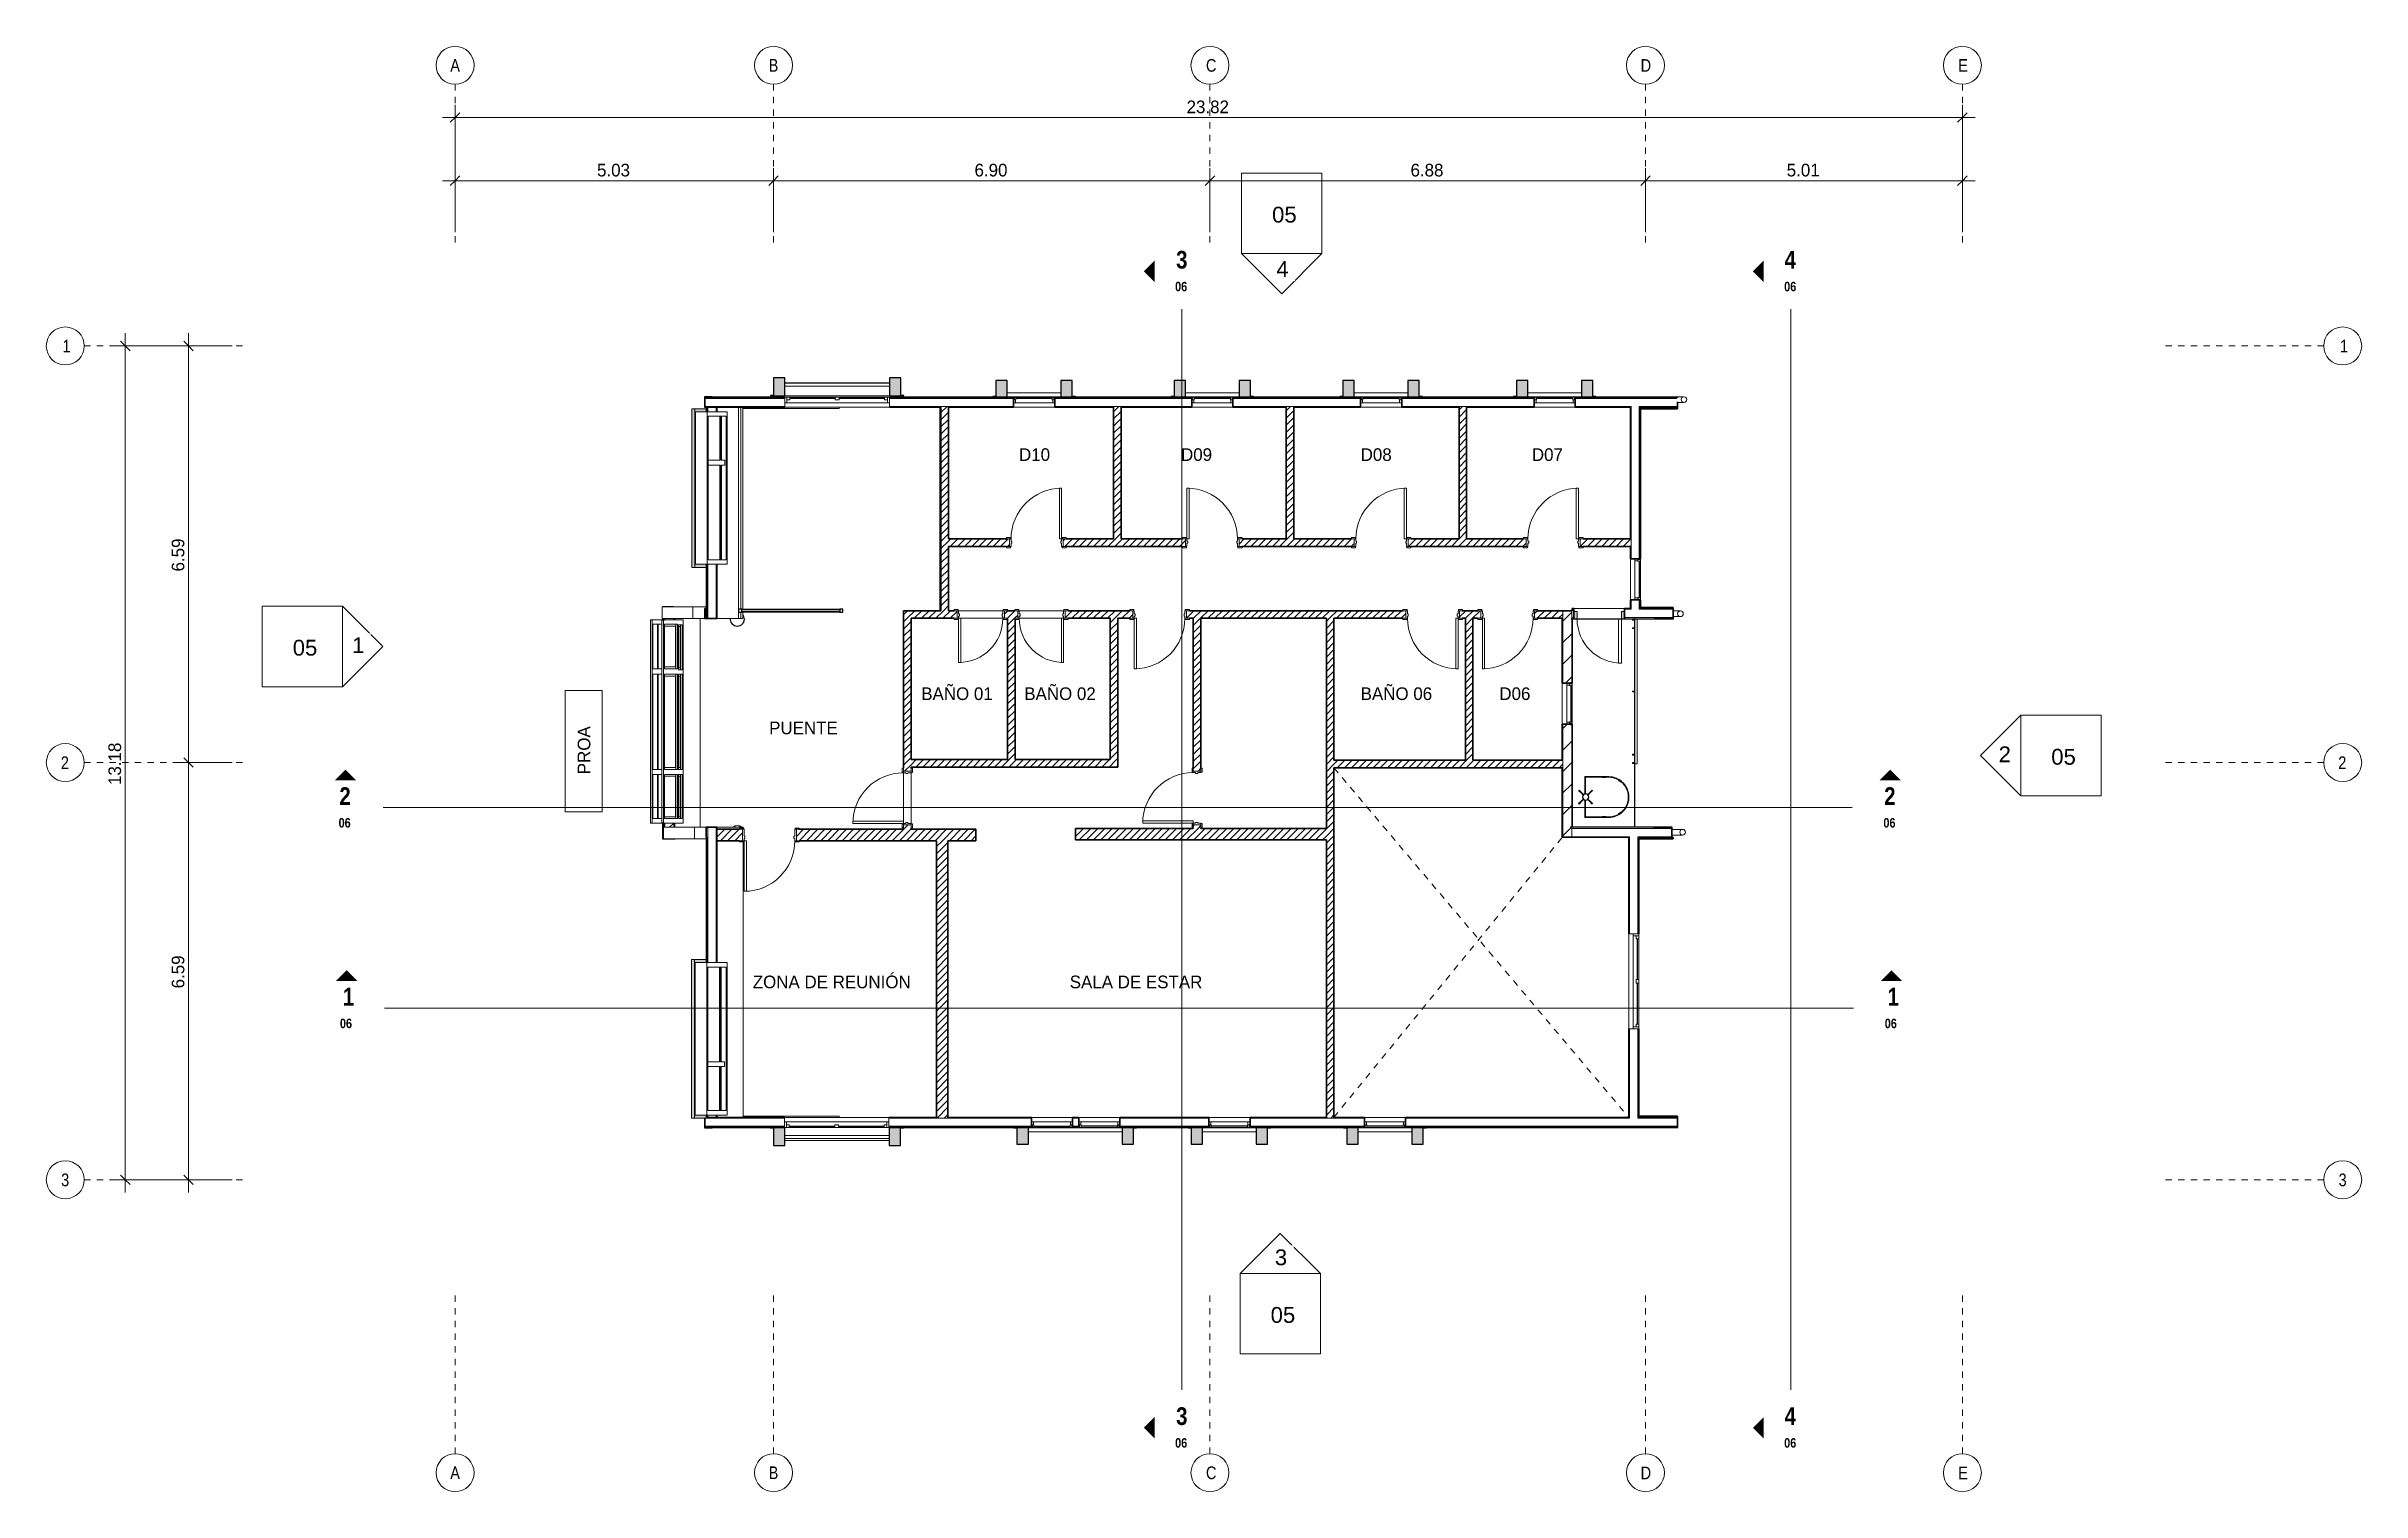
# Model space of a CAD drawing. Header units: metres. Extents: x -3 to 175, y -5 to 18.
# Drawn here: x 138.47 to 175.06, y -4.88 to 17.96 of the extents above; entities that cross this region are included whole.
import ezdxf

# ---------------------------------------------------------------- set-up
doc = ezdxf.new("R2010")
doc.units = ezdxf.units.M
doc.linetypes.add('Demolished', pattern=[0.0048, 0.0032, -0.0016])
doc.linetypes.add('Grid Line', pattern=[0.022225, 0.0127, -0.003175, 0.003175, -0.003175])
for name, color, linetype, lineweight in [('A-ANNO-DIMS', 7, 'Continuous', 9), ('A-ANNO-DIMS-100', 7, 'Continuous', 9), ('A-DETL-DEMO', 7, 'Demolished', 9), ('A-DOOR', 7, 'Continuous', 9), ('A-DOOR-FRAM', 7, 'Continuous', 18), ('A-FLOR-HRAL', 7, 'Continuous', 9), ('A-GENM', 7, 'Continuous', 9), ('A-GLAZ', 7, 'Continuous', 9), ('A-GLAZ-CURT', 7, 'Continuous', 9), ('A-GLAZ-CWMG', 7, 'Continuous', 9), ('A-WALL', 7, 'Continuous', 9), ('A-WALL-PATT', 7, 'Continuous', 35), ('G-ANNO-SYMB', 7, 'Continuous', 9), ('G-ANNO-TEXT', 7, 'Continuous', 9), ('I-WALL', 7, 'Continuous', 9), ('P-PIPE', 7, 'Continuous', 9), ('S-COLS', 7, 'Continuous', 9), ('S-GRID', 7, 'Continuous', 9), ('S-GRID-IDEN', 7, 'Continuous', 9)]:
    doc.layers.add(name, color=color, linetype=linetype, lineweight=lineweight)
doc.styles.add('Arial', font='arial.ttf', dxfattribs={"height": 0.25})
doc.styles.add('Century Gothic_1', font='GOTHIC.TTF', dxfattribs={"height": 0.2})
doc.styles.add('Manrope', font='Manrope-Regular.ttf', dxfattribs={"height": 0.2})
doc.styles.add('Saira Condensed', font='SairaCondensed-Regular.ttf', dxfattribs={"height": 0.2})
doc.styles.add('Saira Condensed_B', font='', dxfattribs={"height": 0.15})
doc.styles.add('Saira Condensed_B_1', font='', dxfattribs={"height": 0.28})
doc.styles.get('Saira Condensed_B').set_extended_font_data('Saira Condensed', bold=True)
doc.styles.get('Saira Condensed_B_1').set_extended_font_data('Saira Condensed', bold=True)
doc.dimstyles.new('FCA_N_Cotas_E100', dxfattribs={"dimscale": 0.3048, "dimtxt": 0.208834, "dimasz": 0.492126, "dimexe": 0.656168, "dimexo": 0.656168, "dimgap": 0.032808, "dimtad": 1, "dimrnd": 0.01, "dimzin": 0, "dimdsep": 46, "dimtxsty": 'Century Gothic_1', "dimblk1": 'OBLIQUE', "dimblk2": 'OBLIQUE', "dimsah": 1, "dimcen": 0.09, "dimdle": 0.656168, "dimazin": 2, "dimtfac": 1, "dimtdec": 4, "dimtix": 1, "dimtmove": 0, "dimatfit": 3, "dimfxl": 1, "dimtvp": 1, "dimtolj": 1, "dimtzin": 0, "dimarcsym": 2})
pattern_1 = [(45, (150.84138, 0), (-0.1697056, 0.1697056), [])]
pattern_2 = [(45, (150.84138, 0), (-0.05656854, 0.05656854), [])]

msp = doc.modelspace()

# ---------------------------------------------------------------- texts
at = {"layer": 'G-ANNO-SYMB', "color": 8, "true_color": 0x808080, "char_height": 0.15, "width": 0.25654, "attachment_point": 1, "style": 'Saira Condensed_B', "bg_fill": 3, "box_fill_scale": 1.25, "bg_fill_color": 256, "bg_fill_true_color": 13158600, "bg_fill_transparency": 0}
for insert in [(156.306, 14.242), (165.932, 14.242), (143.085, 5.765), (167.501, 5.765), (143.106, 2.594), (167.522, 2.594), (165.932, -4.036)]:
    msp.add_mtext('06', dxfattribs=dict(at, insert=insert))
at = {"layer": 'G-ANNO-TEXT', "char_height": 0.2, "attachment_point": 1, "style": 'Century Gothic_1'}
for s, insert, width in [('D10', (153.839, 11.61), 0.64135), ('D09', (156.4, 11.61), 0.64135), ('D08', (159.239, 11.61), 0.64135), ('D07', (161.945, 11.61), 0.64135), ('BAÑO 01', (152.294, 7.831), 1.46709), ('BAÑO 02', (153.922, 7.831), 1.46709), ('BAÑO 06', (159.239, 7.831), 1.46709), ('D06', (161.431, 7.831), 0.64135), ('PUENTE', (149.89, 7.29), 1.19451), ('ZONA DE REUNIÓN', (149.631, 3.275), 3.10253), ('SALA DE ESTAR', (154.641, 3.275), 2.36498)]:
    msp.add_mtext(s, dxfattribs=dict(at, insert=insert, width=width))
at = {"layer": 'G-ANNO-TEXT', "insert": (146.864, 6.458), "char_height": 0.2, "width": 0.88987, "attachment_point": 1, "rotation": 90, "style": 'Manrope'}
msp.add_mtext('PROA', dxfattribs=at)
at = {"layer": 'S-GRID-IDEN', "color": 253, "true_color": 0xaaaaaa, "char_height": 0.2, "attachment_point": 1, "style": 'Saira Condensed'}
for s, insert, width in [('A', (144.85, 17.763), 0.17637), ('B', (149.882, 17.763), 0.17637), ('C', (156.794, 17.763), 0.1443), ('D', (163.664, 17.761), 0.17637), ('E', (168.684, 17.761), 0.15232), ('1', (138.721, 13.325), 0.0962), ('1', (174.716, 13.325), 0.0962), ('2', (138.695, 6.74), 0.16034), ('2', (174.69, 6.74), 0.16034), ('3', (138.7, 0.146), 0.15232), ('3', (174.695, 0.146), 0.15232), ('A', (144.85, -4.484), 0.17637), ('B', (149.882, -4.484), 0.17637), ('C', (156.794, -4.484), 0.1443), ('D', (163.664, -4.486), 0.17637), ('E', (168.684, -4.486), 0.15232)]:
    msp.add_mtext(s, dxfattribs=dict(at, insert=insert, width=width))

# ---------------------------------------------------------------- blocks, each defined once
blk = doc.blocks.new('M_Corniza Generica - Blanco-2485554-N-Hab-02')
at = {"layer": 'A-GENM', "true_color": 0xc0c0c0}
blk.add_hatch(color=9, dxfattribs=at).paths.add_polyline_path([(-1.968, 12.258), (-1.968, 12.418), (-1.973, 12.418), (-1.973, 12.258)])
at = {"layer": 'A-GENM', "lineweight": 25}
for p, q in [((-1.968, 12.418), (-1.973, 12.418)), ((-1.973, 12.418), (-1.973, 12.258)), ((-1.973, 12.258), (-1.968, 12.258)), ((-1.968, 12.258), (-1.968, 12.418))]:
    blk.add_line(p, q, dxfattribs=at)
at = {"layer": 'A-GENM'}
blk.add_line((-1.941, 12.258), (-1.968, 12.258), dxfattribs=at)
blk = doc.blocks.new('M_Corniza Generica - Blanco-2485529-N-Hab-02')
at = {"layer": 'A-GENM', "true_color": 0xc0c0c0}
blk.add_hatch(color=9, dxfattribs=at).paths.add_polyline_path([(-1.85, 12.418), (-1.85, 12.423), (-1.973, 12.423), (-1.973, 12.418)])
at = {"layer": 'A-GENM', "lineweight": 25}
for p, q in [((-1.973, 12.423), (-1.973, 12.418)), ((-1.85, 12.423), (-1.973, 12.423)), ((-1.973, 12.418), (-1.85, 12.418)), ((-1.85, 12.418), (-1.85, 12.423))]:
    blk.add_line(p, q, dxfattribs=at)
at = {"layer": 'A-GENM'}
for p, q in [((-0.707, 12.423), (-1.85, 12.423)), ((-0.707, 12.419), (-0.707, 12.423))]:
    blk.add_line(p, q, dxfattribs=at)
blk = doc.blocks.new('M_Corniza Generica - Blanco-2489516-N-Hab-02')
at = {"layer": 'A-GENM', "true_color": 0xc0c0c0}
blk.add_hatch(color=9, dxfattribs=at).paths.add_polyline_path([(13.343, 8.915), (13.343, 8.995), (13.343, 9.005), (13.343, 9.075), (13.338, 9.075), (13.338, 8.915)])
at = {"layer": 'A-GENM', "lineweight": 25}
for p, q in [((13.343, 9.075), (13.338, 9.075)), ((13.338, 9.075), (13.338, 8.915)), ((13.338, 8.915), (13.343, 8.915)), ((13.343, 9), (13.343, 9.075)), ((13.343, 8.915), (13.343, 8.99))]:
    blk.add_line(p, q, dxfattribs=at)
blk = doc.blocks.new('M_Corniza Generica - Blanco-V223-N-Hab-02')
at = {"layer": 'A-GENM', "true_color": 0xc0c0c0}
blk.add_hatch(color=9, dxfattribs=at).paths.add_polyline_path([(13.32, 5.46), (13.32, 5.62), (13.315, 5.62), (13.315, 5.46)])
at = {"layer": 'A-GENM', "lineweight": 25}
for p, q in [((13.32, 5.62), (13.315, 5.62)), ((13.315, 5.62), (13.315, 5.46)), ((13.32, 5.46), (13.32, 5.62)), ((13.315, 5.46), (13.32, 5.46))]:
    blk.add_line(p, q, dxfattribs=at)
blk = doc.blocks.new('M_Corniza Generica - Blanco-2490366-N-Hab-02')
at = {"layer": 'A-GENM', "true_color": 0xc0c0c0}
blk.add_hatch(color=9, dxfattribs=at).paths.add_polyline_path([(13.412, 0.874), (13.412, 1.034), (13.407, 1.034), (13.407, 0.874)])
at = {"layer": 'A-GENM', "lineweight": 25}
for p, q in [((13.412, 1.034), (13.407, 1.034)), ((13.407, 1.034), (13.407, 0.874)), ((13.407, 0.874), (13.412, 0.874)), ((13.412, 0.874), (13.412, 1.034))]:
    blk.add_line(p, q, dxfattribs=at)
blk = doc.blocks.new('M_Corniza Generica - Blanco-V224-N-Hab-02')
at = {"layer": 'A-GENM', "true_color": 0xc0c0c0}
h = blk.add_hatch(color=9, dxfattribs=at)
h.paths.add_polyline_path([(13.407, 12.259), (13.412, 12.259), (13.412, 12.343), (13.407, 12.346), (13.407, 12.305)])
h.paths.add_polyline_path([(13.407, 12.412), (13.412, 12.417), (13.411, 12.419), (13.407, 12.419), (13.407, 12.413)])
at = {"layer": 'A-GENM', "lineweight": 25}
for p, q in [((13.412, 12.419), (13.407, 12.419)), ((13.407, 12.419), (13.407, 12.411)), ((13.407, 12.346), (13.407, 12.259)), ((13.407, 12.259), (13.412, 12.259)), ((13.412, 12.416), (13.412, 12.419)), ((13.412, 12.259), (13.412, 12.343))]:
    blk.add_line(p, q, dxfattribs=at)
blk = doc.blocks.new('Railing - 50 x 12mm-2506619-N-Hab-02')
at = {"layer": 'A-FLOR-HRAL'}
for p, q in [((-0.025, -0.006), (-0.025, 0.006)), ((-0.025, 0.006), (0.005, 0.006)), ((-0.025, -0.006), (0.005, -0.006))]:
    blk.add_line(p, q, dxfattribs=at)
blk = doc.blocks.new('Railing - 50 x 12mm-V225-N-Hab-02')
at = {"layer": 'A-FLOR-HRAL'}
for p, q in [((-0.025, -0.006), (-0.025, 0.006)), ((-0.025, 0.006), (0.005, 0.006)), ((-0.025, -0.006), (0.005, -0.006))]:
    blk.add_line(p, q, dxfattribs=at)
blk = doc.blocks.new('Railing - 50 x 12mm-V226-N-Hab-02')
at = {"layer": 'A-FLOR-HRAL'}
for p, q in [((-0.025, -0.006), (-0.025, 0.006)), ((-0.025, 0.006), (0.005, 0.006)), ((-0.025, -0.006), (0.005, -0.006))]:
    blk.add_line(p, q, dxfattribs=at)
blk = doc.blocks.new('Railing - Railing-2506528-N-Hab-02')
at = {"layer": 'A-FLOR-HRAL'}
for p, q in [((12.726, 8.91), (12.726, 6.622)), ((12.766, 6.622), (12.766, 8.91)), ((12.726, 6.622), (12.728, 6.622)), ((12.733, 6.622), (12.766, 6.622))]:
    blk.add_line(p, q, dxfattribs=at)
at = {"extrusion": (0, 0, -1), "zscale": -1, "rotation": 180}
for name, p in [('Railing - 50 x 12mm-V225-N-Hab-02', (-12.721, 8.899)), ('Railing - 50 x 12mm-V225-N-Hab-02', (-12.721, 8.767)), ('Railing - 50 x 12mm-V225-N-Hab-02', (-12.721, 7.767)), ('Railing - 50 x 12mm-V226-N-Hab-02', (-12.721, 6.767)), ('Railing - 50 x 12mm-2506619-N-Hab-02', (-12.721, 6.635))]:
    blk.add_blockref(name, p, dxfattribs=at)
blk = doc.blocks.new('M_Corniza Generica - Blanco-2505425-N-Hab-02')
at = {"layer": 'A-GENM'}
for p, q in [((12.733, 8.919), (12.728, 8.919)), ((12.728, 8.919), (12.728, 8.915)), ((12.728, 8.91), (12.728, 5.629)), ((12.733, 8.915), (12.733, 8.919)), ((12.733, 5.629), (12.733, 8.91)), ((12.728, 5.629), (12.733, 5.629))]:
    blk.add_line(p, q, dxfattribs=at)
blk = doc.blocks.new('M_Corniza Generica - Blanco-2509240-N-Hab-02')
at = {"layer": 'A-GENM'}
for p, q in [((11.717, 5.621), (11.717, 5.626)), ((11.717, 5.626), (11.732, 5.626)), ((11.732, 5.621), (11.717, 5.621)), ((11.732, 5.626), (11.732, 5.621)), ((13.025, 5.626), (11.732, 5.626)), ((11.732, 5.621), (13.025, 5.621)), ((13.025, 5.621), (13.025, 5.626))]:
    blk.add_line(p, q, dxfattribs=at)
blk = doc.blocks.new('M_Corniza Generica - Blanco-V227-N-Hab-02')
at = {"layer": 'A-GENM'}
for p, q in [((11.726, 8.91), (11.726, 8.915)), ((11.742, 8.915), (11.726, 8.915)), ((11.742, 8.91), (11.726, 8.91)), ((13.035, 8.915), (11.742, 8.915)), ((11.742, 8.915), (11.742, 8.91)), ((11.742, 8.91), (13.035, 8.91)), ((13.035, 8.91), (13.035, 8.915))]:
    blk.add_line(p, q, dxfattribs=at)
blk = doc.blocks.new('M_Ventana Ponton - 650 x 1500 mm-2529117-N-Hab-02')
at = {"layer": 'A-GLAZ'}
for p, q in [((0.325, 0.08), (-0.325, 0.08)), ((-0.29325, 0.0089), (0.29325, 0.0089)), ((-0.325, -0.08), (0.325, -0.08)), ((0.2869, -0.08), (-0.2869, -0.08))]:
    blk.add_line(p, q, dxfattribs=at)
at = {"layer": 'A-GLAZ', "lineweight": 18}
for p, q in [((-0.29325, 0.0089), (-0.325, 0.0089)), ((-0.29325, -0.03555), (-0.29325, 0.0089)), ((0.325, 0.0089), (0.29325, 0.0089)), ((0.29325, -0.03555), (0.29325, 0.0089)), ((-0.2869, -0.08), (-0.325, -0.08)), ((-0.3123, -0.08), (-0.3123, -0.03555)), ((-0.3123, -0.03555), (-0.29325, -0.03555)), ((-0.2869, -0.03555), (-0.29325, -0.03555)), ((-0.2869, -0.08), (-0.2869, -0.03555)), ((0.2869, -0.03555), (0.29325, -0.03555)), ((0.2869, -0.08), (0.2869, -0.03555)), ((0.325, -0.08), (0.2869, -0.08)), ((0.3123, -0.03555), (0.29325, -0.03555)), ((0.3123, -0.08), (0.3123, -0.03555))]:
    blk.add_line(p, q, dxfattribs=at)
at = {"layer": 'A-GLAZ', "lineweight": 25}
blk.add_line((0.2869, -0.057775), (-0.2869, -0.057775), dxfattribs=at)
blk = doc.blocks.new('M_Ventana Ponton - 650 x 1500 mm-2528099-N-Hab-02')
at = {"layer": 'A-GLAZ'}
for p, q in [((-0.325, 0.08), (0.325, 0.08)), ((0.2869, 0.08), (-0.2869, 0.08)), ((0.325, -0.08), (-0.325, -0.08)), ((-0.29325, -0.0089), (0.29325, -0.0089))]:
    blk.add_line(p, q, dxfattribs=at)
at = {"layer": 'A-GLAZ', "lineweight": 18}
for p, q in [((-0.2869, 0.08), (-0.325, 0.08)), ((-0.3123, 0.08), (-0.3123, 0.03555)), ((-0.3123, 0.03555), (-0.29325, 0.03555)), ((-0.2869, 0.03555), (-0.29325, 0.03555)), ((-0.29325, 0.03555), (-0.29325, -0.0089)), ((-0.2869, 0.08), (-0.2869, 0.03555)), ((0.2869, 0.08), (0.2869, 0.03555)), ((0.325, 0.08), (0.2869, 0.08)), ((0.2869, 0.03555), (0.29325, 0.03555)), ((0.29325, 0.03555), (0.29325, -0.0089)), ((0.3123, 0.03555), (0.29325, 0.03555)), ((0.3123, 0.08), (0.3123, 0.03555)), ((-0.29325, -0.0089), (-0.325, -0.0089)), ((0.325, -0.0089), (0.29325, -0.0089))]:
    blk.add_line(p, q, dxfattribs=at)
at = {"layer": 'A-GLAZ', "lineweight": 25}
blk.add_line((0.2869, 0.057775), (-0.2869, 0.057775), dxfattribs=at)
blk = doc.blocks.new('M_Window-Double-Hung-Double - 1650 x 2250-2534712-N-Hab-02')
at = {"layer": 'A-GLAZ'}
for p, q in [((-0.825, 0.08), (0.825, 0.08)), ((0.793, 0.009), (-0.793, 0.009)), ((0.825, -0.08), (-0.825, -0.08)), ((-0.749, -0.08), (-0.03, -0.08)), ((0.03, -0.08), (0.749, -0.08))]:
    blk.add_line(p, q, dxfattribs=at)
at = {"layer": 'A-GLAZ', "lineweight": 18}
for p, q in [((-0.825, -0.08), (-0.825, 0.08)), ((-0.825, 0.009), (-0.793, 0.009)), ((-0.793, -0.08), (-0.793, 0.009)), ((0.793, 0.009), (0.825, 0.009)), ((0.793, -0.08), (0.793, 0.009)), ((0.825, 0.08), (0.825, -0.08)), ((-0.825, -0.08), (-0.749, -0.08)), ((-0.793, -0.036), (-0.749, -0.036)), ((-0.749, -0.08), (-0.749, -0.036)), ((0.03, -0.036), (-0.03, -0.036)), ((-0.03, -0.036), (-0.03, -0.08)), ((-0.03, -0.08), (0.03, -0.08)), ((0.03, -0.08), (0.03, -0.036)), ((0.749, -0.08), (0.749, -0.036)), ((0.793, -0.036), (0.749, -0.036)), ((0.749, -0.08), (0.825, -0.08))]:
    blk.add_line(p, q, dxfattribs=at)
at = {"layer": 'A-GLAZ', "lineweight": 25}
for p, q in [((-0.749, -0.058), (-0.03, -0.058)), ((0.03, -0.058), (0.749, -0.058))]:
    blk.add_line(p, q, dxfattribs=at)
blk = doc.blocks.new('M_Window-Double-Hung-Double - 1500 x 1800-2536811-N-Hab-02')
at = {"layer": 'A-GLAZ'}
for p, q in [((-0.75, 0.08), (0.75, 0.08)), ((0.718, 0.009), (-0.718, 0.009)), ((0.75, -0.08), (-0.75, -0.08)), ((-0.674, -0.08), (-0.03, -0.08)), ((0.03, -0.08), (0.674, -0.08))]:
    blk.add_line(p, q, dxfattribs=at)
at = {"layer": 'A-GLAZ', "lineweight": 18}
for p, q in [((-0.75, -0.08), (-0.75, 0.08)), ((-0.75, 0.009), (-0.718, 0.009)), ((-0.718, -0.08), (-0.718, 0.009)), ((0.718, 0.009), (0.75, 0.009)), ((0.718, -0.08), (0.718, 0.009)), ((0.75, 0.08), (0.75, -0.08)), ((-0.75, -0.08), (-0.674, -0.08)), ((-0.718, -0.036), (-0.674, -0.036)), ((-0.674, -0.08), (-0.674, -0.036)), ((0.03, -0.036), (-0.03, -0.036)), ((-0.03, -0.036), (-0.03, -0.08)), ((-0.03, -0.08), (0.03, -0.08)), ((0.03, -0.08), (0.03, -0.036)), ((0.674, -0.08), (0.674, -0.036)), ((0.718, -0.036), (0.674, -0.036)), ((0.674, -0.08), (0.75, -0.08))]:
    blk.add_line(p, q, dxfattribs=at)
at = {"layer": 'A-GLAZ', "lineweight": 25}
for p, q in [((-0.674, -0.058), (-0.03, -0.058)), ((0.03, -0.058), (0.674, -0.058))]:
    blk.add_line(p, q, dxfattribs=at)
blk = doc.blocks.new('M_Ventana Ponton - 650 x 1500 mm-2539930-N-Hab-02')
at = {"layer": 'A-GLAZ'}
for p, q in [((0.325, 0.08), (-0.325, 0.08)), ((-0.29325, 0.0089), (0.29325, 0.0089)), ((-0.325, -0.08), (0.325, -0.08)), ((0.2869, -0.08), (-0.2869, -0.08))]:
    blk.add_line(p, q, dxfattribs=at)
at = {"layer": 'A-GLAZ', "lineweight": 18}
for p, q in [((-0.29325, 0.0089), (-0.325, 0.0089)), ((-0.29325, -0.03555), (-0.29325, 0.0089)), ((0.325, 0.0089), (0.29325, 0.0089)), ((0.29325, -0.03555), (0.29325, 0.0089)), ((-0.2869, -0.08), (-0.325, -0.08)), ((-0.3123, -0.08), (-0.3123, -0.03555)), ((-0.3123, -0.03555), (-0.29325, -0.03555)), ((-0.2869, -0.03555), (-0.29325, -0.03555)), ((-0.2869, -0.08), (-0.2869, -0.03555)), ((0.2869, -0.03555), (0.29325, -0.03555)), ((0.2869, -0.08), (0.2869, -0.03555)), ((0.325, -0.08), (0.2869, -0.08)), ((0.3123, -0.03555), (0.29325, -0.03555)), ((0.3123, -0.08), (0.3123, -0.03555))]:
    blk.add_line(p, q, dxfattribs=at)
at = {"layer": 'A-GLAZ', "lineweight": 25}
blk.add_line((0.2869, -0.057775), (-0.2869, -0.057775), dxfattribs=at)
blk = doc.blocks.new('M_Ventana Sala operaciones - M_Ventana Sala operaciones-2561973-N-Hab-02')
at = {"layer": 'A-GLAZ'}
for p, q in [((-2.827, 5.687), (-2.827, 8.9)), ((-2.802, 8.9), (-2.827, 8.9)), ((-2.646, 8.9), (-2.802, 8.9)), ((-2.802, 8.9), (-2.802, 5.687)), ((-2.787, 8.123), (-2.787, 8.83)), ((-2.787, 8.83), (-2.646, 8.83)), ((-2.787, 8.123), (-2.787, 8.83)), ((-2.714, 8.123), (-2.714, 8.83)), ((-2.704, 8.83), (-2.714, 8.83)), ((-2.704, 8.83), (-2.704, 8.123)), ((-2.646, 5.687), (-2.646, 8.9)), ((-2.622, 8.9), (-2.646, 8.9)), ((-2.311, 8.9), (-2.622, 8.9)), ((-2.622, 8.9), (-2.622, 5.687)), ((-2.606, 8.83), (-2.401, 8.83)), ((-2.606, 8.123), (-2.606, 8.83)), ((-2.432, 8.8), (-2.606, 8.8)), ((-2.432, 8.153), (-2.432, 8.8)), ((-2.426, 8.123), (-2.426, 8.83)), ((-2.426, 8.83), (-2.426, 8.123)), ((-2.401, 8.83), (-2.401, 8.123)), ((-2.386, 8.108), (-2.386, 8.822)), ((-2.386, 8.822), (-2.326, 8.822)), ((-2.357, 8.792), (-2.386, 8.792)), ((-2.357, 8.138), (-2.357, 8.792)), ((-2.35, 8.108), (-2.35, 8.822)), ((-2.35, 8.822), (-2.35, 8.108)), ((-2.326, 8.822), (-2.326, 8.108)), ((-2.311, 5.687), (-2.311, 8.9)), ((-2.646, 8.123), (-2.787, 8.123)), ((-2.714, 8.123), (-2.704, 8.123)), ((-2.606, 8.153), (-2.432, 8.153)), ((-2.401, 8.123), (-2.606, 8.123)), ((-2.386, 8.138), (-2.357, 8.138)), ((-2.326, 8.108), (-2.386, 8.108)), ((-2.787, 6.535), (-2.787, 8.038)), ((-2.787, 8.038), (-2.646, 8.038)), ((-2.787, 8.038), (-2.787, 6.535)), ((-2.714, 6.535), (-2.714, 8.038)), ((-2.704, 8.038), (-2.714, 8.038)), ((-2.704, 8.038), (-2.704, 6.535)), ((-2.432, 8.008), (-2.607, 8.008)), ((-2.606, 6.535), (-2.606, 8.038)), ((-2.606, 8.038), (-2.401, 8.038)), ((-2.432, 6.565), (-2.432, 8.008)), ((-2.426, 6.535), (-2.426, 8.038)), ((-2.426, 8.038), (-2.426, 6.535)), ((-2.401, 8.038), (-2.401, 6.535)), ((-2.386, 6.535), (-2.386, 8.038)), ((-2.386, 8.038), (-2.326, 8.038)), ((-2.357, 8.008), (-2.386, 8.008)), ((-2.357, 6.565), (-2.357, 8.008)), ((-2.35, 6.535), (-2.35, 8.038)), ((-2.35, 8.038), (-2.35, 6.535)), ((-2.326, 8.038), (-2.326, 6.535)), ((-2.646, 6.535), (-2.787, 6.535)), ((-2.787, 5.757), (-2.787, 6.455)), ((-2.787, 6.455), (-2.646, 6.455)), ((-2.787, 6.455), (-2.787, 5.757)), ((-2.714, 6.535), (-2.704, 6.535)), ((-2.714, 5.757), (-2.714, 6.455)), ((-2.704, 6.455), (-2.714, 6.455)), ((-2.704, 6.455), (-2.704, 5.757)), ((-2.606, 6.565), (-2.432, 6.565)), ((-2.401, 6.535), (-2.606, 6.535)), ((-2.606, 5.757), (-2.606, 6.455)), ((-2.606, 6.455), (-2.401, 6.455)), ((-2.432, 6.425), (-2.606, 6.425)), ((-2.432, 5.787), (-2.432, 6.425)), ((-2.426, 5.757), (-2.426, 6.455)), ((-2.426, 6.455), (-2.426, 5.757)), ((-2.401, 6.455), (-2.401, 5.757)), ((-2.386, 6.565), (-2.357, 6.565)), ((-2.326, 6.535), (-2.386, 6.535)), ((-2.386, 5.757), (-2.386, 6.455)), ((-2.386, 6.455), (-2.326, 6.455)), ((-2.357, 6.425), (-2.386, 6.425)), ((-2.357, 5.787), (-2.357, 6.425)), ((-2.35, 5.757), (-2.35, 6.455)), ((-2.35, 6.455), (-2.35, 5.757)), ((-2.326, 6.455), (-2.326, 5.757)), ((-2.827, 5.687), (-2.802, 5.687)), ((-2.802, 5.687), (-2.646, 5.687)), ((-2.646, 5.757), (-2.787, 5.757)), ((-2.714, 5.757), (-2.704, 5.757)), ((-2.646, 5.687), (-2.622, 5.687)), ((-2.622, 5.687), (-2.311, 5.687)), ((-2.606, 5.787), (-2.432, 5.787)), ((-2.401, 5.757), (-2.606, 5.757)), ((-2.386, 5.787), (-2.357, 5.787)), ((-2.326, 5.757), (-2.386, 5.757))]:
    blk.add_line(p, q, dxfattribs=at)
blk = doc.blocks.new('M_Ventana lateral sala operaciones - M_Ventana lateral sala operaciones-2564582-N-Hab-02')
at = {"layer": 'A-GLAZ'}
for p, q in [((-2.644, 8.92), (-2.644, 9.105)), ((-2.156, 9.105), (-2.644, 9.105)), ((-2.156, 8.92), (-2.644, 8.92)), ((-2.156, 9.105), (-2.156, 8.92)), ((-1.941, 9.105), (-2.156, 9.105)), ((-2.156, 8.92), (-1.97, 8.92))]:
    blk.add_line(p, q, dxfattribs=at)
blk = doc.blocks.new('M_Ventana lateral sala operaciones - M_Ventana lateral sala operaciones-2565318-N-Hab-02')
at = {"layer": 'A-GLAZ'}
for p, q in [((-2.621, 5.436), (-2.621, 5.621)), ((-2.621, 5.621), (-2.133, 5.621)), ((-1.949, 5.621), (-2.133, 5.621)), ((-2.133, 5.621), (-2.133, 5.436)), ((-2.621, 5.436), (-2.133, 5.436)), ((-2.133, 5.436), (-1.941, 5.436))]:
    blk.add_line(p, q, dxfattribs=at)
blk = doc.blocks.new('M_Ventana Fachada ponton - M_Ventana Fachada ponton-2570499-N-Hab-02')
at = {"layer": 'A-GLAZ', "true_color": 0x474958}
for points in [[(-2.124, 9.726), (-2.124, 12.236), (-2.173, 12.236), (-2.173, 9.726)], [(-2.113, 9.726), (-1.941, 9.726), (-1.941, 9.776), (-2.113, 9.776), (-2.113, 12.186), (-1.941, 12.186), (-1.941, 12.236), (-2.124, 12.236), (-2.124, 9.726)]]:
    blk.add_hatch(color=251, dxfattribs=at).paths.add_polyline_path(points)
at = {"layer": 'A-GLAZ'}
for p, q in [((-2.173, 12.236), (-2.124, 12.236)), ((-2.173, 12.236), (-2.173, 9.726)), ((-2.124, 12.236), (-1.941, 12.236)), ((-2.124, 9.726), (-2.124, 12.236)), ((-2.113, 12.186), (-1.933, 12.186)), ((-2.113, 12.186), (-2.113, 9.776)), ((-1.933, 12.186), (-1.612, 12.186)), ((-1.933, 12.186), (-1.933, 9.776)), ((-1.917, 12.116), (-1.917, 9.846)), ((-1.628, 12.116), (-1.917, 12.116)), ((-1.732, 12.116), (-1.732, 11.42)), ((-1.717, 11.42), (-1.717, 12.116)), ((-1.706, 11.42), (-1.706, 12.116)), ((-1.628, 9.846), (-1.628, 12.116)), ((-1.612, 12.186), (-1.612, 9.776)), ((-1.732, 11.42), (-1.917, 11.42)), ((-1.652, 11.42), (-1.717, 11.42)), ((-1.652, 11.344), (-1.652, 11.42)), ((-1.917, 11.344), (-1.732, 11.344)), ((-1.732, 11.344), (-1.732, 9.846)), ((-1.717, 9.846), (-1.717, 11.344)), ((-1.717, 11.344), (-1.652, 11.344)), ((-1.706, 9.846), (-1.706, 11.344)), ((-2.124, 9.726), (-2.173, 9.726)), ((-1.941, 9.726), (-2.124, 9.726)), ((-1.933, 9.776), (-2.113, 9.776)), ((-1.612, 9.776), (-1.933, 9.776)), ((-1.917, 9.846), (-1.628, 9.846))]:
    blk.add_line(p, q, dxfattribs=at)
blk = doc.blocks.new('M_Ventana Fachada ponton - M_Ventana Fachada ponton-2570500-N-Hab-02')
at = {"layer": 'A-GLAZ', "true_color": 0x474958}
for points in [[(-2.129, 1.02), (-2.129, 3.53), (-2.177, 3.53), (-2.177, 1.02)], [(-2.118, 1.02), (-1.941, 1.02), (-1.941, 1.07), (-2.118, 1.07), (-2.118, 3.48), (-1.941, 3.48), (-1.941, 3.53), (-2.129, 3.53), (-2.129, 1.02)]]:
    blk.add_hatch(color=251, dxfattribs=at).paths.add_polyline_path(points)
at = {"layer": 'A-GLAZ'}
for p, q in [((-2.177, 3.53), (-2.129, 3.53)), ((-2.177, 3.53), (-2.177, 1.02)), ((-2.129, 3.53), (-1.941, 3.53)), ((-2.129, 1.02), (-2.129, 3.53)), ((-2.118, 3.48), (-1.937, 3.48)), ((-2.118, 3.48), (-2.118, 1.07)), ((-1.937, 3.48), (-1.617, 3.48)), ((-1.937, 3.48), (-1.937, 1.07)), ((-1.922, 3.41), (-1.922, 1.14)), ((-1.632, 3.41), (-1.922, 3.41)), ((-1.737, 3.41), (-1.737, 1.912)), ((-1.721, 1.912), (-1.721, 3.41)), ((-1.71, 1.912), (-1.71, 3.41)), ((-1.632, 1.14), (-1.632, 3.41)), ((-1.617, 3.48), (-1.617, 1.07)), ((-1.737, 1.912), (-1.922, 1.912)), ((-1.922, 1.836), (-1.737, 1.836)), ((-1.737, 1.836), (-1.737, 1.14)), ((-1.657, 1.912), (-1.721, 1.912)), ((-1.721, 1.14), (-1.721, 1.836)), ((-1.721, 1.836), (-1.657, 1.836)), ((-1.71, 1.14), (-1.71, 1.836)), ((-1.657, 1.836), (-1.657, 1.912)), ((-1.922, 1.14), (-1.632, 1.14)), ((-2.129, 1.02), (-2.177, 1.02)), ((-1.941, 1.02), (-2.129, 1.02)), ((-1.937, 1.07), (-2.118, 1.07)), ((-1.617, 1.07), (-1.937, 1.07))]:
    blk.add_line(p, q, dxfattribs=at)
blk = doc.blocks.new('CHS-Circular Hollow Section-Column - 225 mm-2571516-N-Hab-02')
at = {"layer": 'S-COLS'}
for radius, start, end in [(0.112, 173.5037, 180), (0.112, 180, 0), (0.108, 173.2015, 180), (0.108, 180, 0), (0.112, 0, 38.2852), (0.108, 0, 34.9564)]:
    blk.add_arc((0, 0), radius, start, end, dxfattribs=at)
blk = doc.blocks.new('CHS-Circular Hollow Section-Column - 225 mm-V228-N-Hab-02')
at = {"layer": 'S-COLS'}
for radius, start, end in [(0.112, 48.0587, 131.9413), (0.107, 50.844, 129.156), (0.112, 0, 11.4988), (0.112, 348.5012, 0)]:
    blk.add_arc((0, 0), radius, start, end, dxfattribs=at)
blk = doc.blocks.new('M_Marco Ventanas Fachada Ext - M_Marco Ventanas Fachada Ext-2575492-N-Hab-02')
at = {"layer": 'A-GENM', "true_color": 0xc0c0c0}
h = blk.add_hatch(color=9, dxfattribs=at)
h.paths.add_polyline_path([(9.144, 12.419), (9.324, 12.419), (9.324, 12.684), (9.144, 12.684), (9.144, 12.483)])
h.paths.add_polyline_path([(8.297, 12.419), (8.297, 12.684), (8.117, 12.684), (8.117, 12.419), (8.275, 12.419)])
h = blk.add_hatch(color=9, dxfattribs=at)
h.paths.add_polyline_path([(9.374, 12.419), (9.374, 12.427), (9.324, 12.427), (9.324, 12.419)])
h.paths.add_polyline_path([(8.067, 12.419), (8.117, 12.419), (8.117, 12.427), (8.067, 12.427)])
at = {"layer": 'A-GENM', "lineweight": 25}
for p, q in [((8.117, 12.684), (8.117, 12.419)), ((8.297, 12.684), (8.117, 12.684)), ((8.297, 12.419), (8.297, 12.684)), ((9.324, 12.684), (9.144, 12.684)), ((9.144, 12.684), (9.144, 12.419)), ((9.324, 12.419), (9.324, 12.684)), ((8.117, 12.427), (8.067, 12.427)), ((8.067, 12.427), (8.067, 12.419)), ((8.067, 12.419), (8.117, 12.419)), ((8.117, 12.419), (8.117, 12.427)), ((8.117, 12.419), (8.297, 12.419)), ((9.144, 12.419), (9.324, 12.419)), ((9.374, 12.427), (9.324, 12.427)), ((9.324, 12.427), (9.324, 12.419)), ((9.324, 12.419), (9.374, 12.419)), ((9.374, 12.419), (9.374, 12.427))]:
    blk.add_line(p, q, dxfattribs=at)
at = {"layer": 'A-GENM'}
for p, q in [((8.297, 12.487), (9.144, 12.487)), ((8.297, 12.424), (9.144, 12.424))]:
    blk.add_line(p, q, dxfattribs=at)
blk = doc.blocks.new('M_Marco Ventanas Fachada Ext - M_Marco Ventanas Fachada Ext-V229-N-Hab-02')
at = {"layer": 'A-GENM', "true_color": 0xc0c0c0}
h = blk.add_hatch(color=9, dxfattribs=at)
h.paths.add_polyline_path([(11.892, 12.419), (12.067, 12.419), (12.067, 12.684), (11.887, 12.684), (11.887, 12.419)])
h.paths.add_polyline_path([(10.86, 12.419), (11.04, 12.419), (11.04, 12.684), (10.86, 12.684), (10.86, 12.483)])
h = blk.add_hatch(color=9, dxfattribs=at)
h.paths.add_polyline_path([(12.117, 12.419), (12.117, 12.427), (12.067, 12.427), (12.067, 12.419)])
h.paths.add_polyline_path([(10.81, 12.419), (10.86, 12.419), (10.86, 12.427), (10.81, 12.427)])
at = {"layer": 'A-GENM', "lineweight": 25}
for p, q in [((10.86, 12.684), (10.86, 12.419)), ((11.04, 12.684), (10.86, 12.684)), ((11.04, 12.419), (11.04, 12.684)), ((12.067, 12.684), (11.887, 12.684)), ((11.887, 12.684), (11.887, 12.419)), ((12.067, 12.419), (12.067, 12.684)), ((10.86, 12.427), (10.81, 12.427)), ((10.81, 12.427), (10.81, 12.419)), ((10.81, 12.419), (10.86, 12.419)), ((10.86, 12.419), (10.86, 12.427)), ((10.86, 12.419), (11.04, 12.419)), ((11.887, 12.419), (12.067, 12.419)), ((12.117, 12.427), (12.067, 12.427)), ((12.067, 12.427), (12.067, 12.419)), ((12.067, 12.419), (12.117, 12.419)), ((12.117, 12.419), (12.117, 12.427))]:
    blk.add_line(p, q, dxfattribs=at)
at = {"layer": 'A-GENM'}
for p, q in [((11.04, 12.487), (11.887, 12.487)), ((11.04, 12.424), (11.887, 12.424))]:
    blk.add_line(p, q, dxfattribs=at)
blk = doc.blocks.new('M_Marco Ventanas Fachada Ext-2 - M_Marco Ventanas Fachada Ext-2-2579068-N-Hab-02')
at = {"layer": 'A-GENM', "true_color": 0xc0c0c0}
h = blk.add_hatch(color=9, dxfattribs=at)
h.paths.add_polyline_path([(1.179, 12.439), (1.179, 12.447), (1.129, 12.447), (1.129, 12.439)])
h.paths.add_polyline_path([(-0.931, 12.439), (-0.881, 12.439), (-0.881, 12.447), (-0.931, 12.447)])
h = blk.add_hatch(color=9, dxfattribs=at)
h.paths.add_polyline_path([(0.949, 12.439), (1.129, 12.439), (1.129, 12.724), (0.949, 12.724), (0.949, 12.483)])
h.paths.add_polyline_path([(-0.701, 12.439), (-0.701, 12.724), (-0.881, 12.724), (-0.881, 12.439)])
at = {"layer": 'A-GENM', "lineweight": 25}
for p, q in [((-0.881, 12.447), (-0.931, 12.447)), ((-0.931, 12.447), (-0.931, 12.439)), ((-0.881, 12.724), (-0.881, 12.439)), ((-0.701, 12.724), (-0.881, 12.724)), ((-0.881, 12.439), (-0.881, 12.447)), ((-0.701, 12.439), (-0.701, 12.724)), ((0.949, 12.724), (0.949, 12.439)), ((1.129, 12.724), (0.949, 12.724)), ((1.129, 12.439), (1.129, 12.724)), ((1.179, 12.447), (1.129, 12.447)), ((1.129, 12.447), (1.129, 12.439)), ((1.179, 12.439), (1.179, 12.447)), ((-0.931, 12.439), (-0.881, 12.439)), ((-0.881, 12.439), (-0.701, 12.439)), ((0.949, 12.439), (1.129, 12.439)), ((1.129, 12.439), (1.179, 12.439))]:
    blk.add_line(p, q, dxfattribs=at)
at = {"layer": 'A-GENM'}
for p, q in [((0.949, 12.643), (-0.701, 12.643)), ((-0.701, 12.439), (0.949, 12.439))]:
    blk.add_line(p, q, dxfattribs=at)
blk = doc.blocks.new('Railing - Railing-2581177-N-Hab-02')
at = {"layer": 'A-FLOR-HRAL'}
for p, q in [((-0.881, 12.641), (-0.881, 12.591)), ((0.949, 12.641), (-0.701, 12.641)), ((-0.701, 12.591), (0.949, 12.591))]:
    blk.add_line(p, q, dxfattribs=at)
blk = doc.blocks.new('M_Marco Ventanas Fachada Ext-2 - M_Marco Ventanas Fachada Ext-2-V230-N-Hab-02')
at = {"layer": 'A-GENM', "true_color": 0xc0c0c0}
h = blk.add_hatch(color=9, dxfattribs=at)
h.paths.add_polyline_path([(1.176, 0.866), (1.176, 0.874), (1.126, 0.874), (1.126, 0.866)])
h.paths.add_polyline_path([(-0.934, 0.866), (-0.884, 0.866), (-0.884, 0.874), (-0.934, 0.874)])
h = blk.add_hatch(color=9, dxfattribs=at)
h.paths.add_polyline_path([(1.126, 0.59), (1.126, 0.874), (0.946, 0.874), (0.946, 0.59), (1.041, 0.59)])
h.paths.add_polyline_path([(-0.884, 0.59), (-0.704, 0.59), (-0.704, 0.874), (-0.884, 0.874), (-0.884, 0.603)])
at = {"layer": 'A-GENM', "lineweight": 25}
for p, q in [((-0.884, 0.874), (-0.934, 0.874)), ((-0.934, 0.874), (-0.934, 0.866)), ((-0.934, 0.866), (-0.884, 0.866)), ((-0.884, 0.866), (-0.884, 0.874)), ((-0.709, 0.874), (-0.884, 0.874)), ((-0.884, 0.874), (-0.884, 0.59)), ((-0.704, 0.59), (-0.704, 0.874)), ((1.126, 0.874), (0.946, 0.874)), ((0.946, 0.874), (0.946, 0.59)), ((1.176, 0.874), (1.126, 0.874)), ((1.126, 0.874), (1.126, 0.866)), ((1.126, 0.59), (1.126, 0.874)), ((1.126, 0.866), (1.176, 0.866)), ((1.176, 0.866), (1.176, 0.874)), ((-0.884, 0.59), (-0.704, 0.59)), ((0.946, 0.59), (1.126, 0.59))]:
    blk.add_line(p, q, dxfattribs=at)
at = {"layer": 'A-GENM'}
blk.add_line((-0.704, 0.669), (0.946, 0.669), dxfattribs=at)
blk = doc.blocks.new('M_Marco Ventanas Fachada Ext - M_Marco Ventanas Fachada Ext-V231-N-Hab-02')
at = {"layer": 'A-GENM', "true_color": 0xc0c0c0}
h = blk.add_hatch(color=9, dxfattribs=at)
h.paths.add_polyline_path([(6.978, 0.866), (6.978, 0.874), (6.928, 0.874), (6.928, 0.866)])
h.paths.add_polyline_path([(5.72, 0.866), (5.72, 0.874), (5.67, 0.874), (5.67, 0.866)])
h = blk.add_hatch(color=9, dxfattribs=at)
h.paths.add_polyline_path([(6.748, 0.61), (6.928, 0.61), (6.928, 0.874), (6.748, 0.874), (6.748, 0.78)])
h.paths.add_polyline_path([(5.9, 0.61), (5.9, 0.874), (5.72, 0.874), (5.72, 0.61)])
at = {"layer": 'A-GENM', "lineweight": 25}
for p, q in [((5.72, 0.874), (5.67, 0.874)), ((5.67, 0.874), (5.67, 0.866)), ((5.67, 0.866), (5.72, 0.866)), ((5.72, 0.874), (5.72, 0.61)), ((5.9, 0.874), (5.72, 0.874)), ((5.72, 0.866), (5.72, 0.874)), ((5.9, 0.61), (5.9, 0.874)), ((6.928, 0.874), (6.748, 0.874)), ((6.748, 0.874), (6.748, 0.61)), ((6.928, 0.61), (6.928, 0.874)), ((6.978, 0.874), (6.928, 0.874)), ((6.928, 0.874), (6.928, 0.866)), ((6.928, 0.866), (6.978, 0.866)), ((6.978, 0.866), (6.978, 0.874)), ((5.72, 0.61), (5.9, 0.61)), ((6.748, 0.61), (6.928, 0.61))]:
    blk.add_line(p, q, dxfattribs=at)
at = {"layer": 'A-GENM'}
for p, q in [((6.748, 0.869), (5.9, 0.869)), ((6.748, 0.806), (5.9, 0.806))]:
    blk.add_line(p, q, dxfattribs=at)
blk = doc.blocks.new('M_Marco Ventanas Fachada Ext-3 - M_Marco Ventanas Fachada Ext-3-2583623-N-Hab-02')
at = {"layer": 'A-GENM', "true_color": 0xc0c0c0}
h = blk.add_hatch(color=9, dxfattribs=at)
h.paths.add_polyline_path([(4.857, 0.866), (4.857, 0.874), (4.807, 0.874), (4.807, 0.866)])
h.paths.add_polyline_path([(2.966, 0.866), (2.966, 0.874), (2.916, 0.874), (2.916, 0.866)])
h = blk.add_hatch(color=9, dxfattribs=at)
h.paths.add_polyline_path([(4.807, 0.61), (4.807, 0.874), (4.627, 0.874), (4.627, 0.61)])
h.paths.add_polyline_path([(3.146, 0.61), (3.146, 0.874), (2.966, 0.874), (2.966, 0.61)])
at = {"layer": 'A-GENM', "lineweight": 25}
for p, q in [((2.966, 0.874), (2.916, 0.874)), ((2.916, 0.874), (2.916, 0.866)), ((2.916, 0.866), (2.966, 0.866)), ((2.966, 0.874), (2.966, 0.61)), ((3.146, 0.874), (2.966, 0.874)), ((2.966, 0.866), (2.966, 0.874)), ((3.146, 0.61), (3.146, 0.874)), ((4.807, 0.874), (4.627, 0.874)), ((4.627, 0.874), (4.627, 0.61)), ((4.807, 0.61), (4.807, 0.874)), ((4.857, 0.874), (4.807, 0.874)), ((4.807, 0.874), (4.807, 0.866)), ((4.807, 0.866), (4.857, 0.866)), ((4.857, 0.866), (4.857, 0.874)), ((2.966, 0.61), (3.146, 0.61)), ((4.627, 0.61), (4.807, 0.61))]:
    blk.add_line(p, q, dxfattribs=at)
at = {"layer": 'A-GENM'}
for p, q in [((4.627, 0.869), (3.146, 0.869)), ((4.627, 0.806), (3.146, 0.806))]:
    blk.add_line(p, q, dxfattribs=at)
blk = doc.blocks.new('FCA_N_Puerta de alumnio_Banos - FCA_N_Puerta de aluminio_700 X 1900 mm-2586110-N-Hab-02')
at = {"layer": 'A-DOOR', "true_color": 0xc0c0c0}
h = blk.add_hatch(color=9, dxfattribs=at)
h.paths.add_polyline_path([(-0.4008, 0.08), (-0.4008, -0.0343), (-0.35, -0.0343), (-0.35, 0.08), (-0.36193, 0.08)])
h.paths.add_polyline_path([(0.4008, 0.08), (0.35, 0.08), (0.35, -0.0343), (0.4008, -0.0343), (0.4008, 0.06)])
at = {"layer": 'A-DOOR', "lineweight": 18}
for p, q in [((-0.35, 0.78), (-0.30555, 0.78)), ((-0.35, 0.085), (-0.35, 0.78)), ((-0.30555, 0.78), (-0.30555, 0.085))]:
    blk.add_line(p, q, dxfattribs=at)
at = {"layer": 'A-DOOR'}
blk.add_arc((-0.35, 0.08), 0.7, 0.410943, 90, dxfattribs=at)
at = {"layer": 'A-DOOR-FRAM'}
for p, q in [((-0.35, -0.0343), (-0.35, 0.08)), ((0.35, 0.08), (0.35, -0.0343)), ((-0.4008, -0.0343), (-0.35, -0.0343)), ((0.35, -0.0343), (0.4008, -0.0343))]:
    blk.add_line(p, q, dxfattribs=at)
blk = doc.blocks.new('M_Escalera acceso cubierta - M_Escalera acceso cubierta-2778226-N-Hab-02')
at = {"layer": 'A-GENM'}
for p, q in [((-0.184, 0.01), (-0.323, 0.01)), ((-0.323, 0.01), (-0.323, -0.362)), ((-0.184, 0.01), (-0.267, 0.01)), ((-0.049, 0.01), (-0.183, 0.01)), ((-0.102, 0.11), (-0.11, 0.102)), ((-0.061, 0.054), (-0.11, 0.102)), ((-0.102, 0.11), (-0.054, 0.061)), ((-0.061, 0.054), (-0.054, 0.061)), ((-0.038, 0.031), (-0.061, 0.054)), ((-0.054, 0.061), (-0.031, 0.038)), ((-0.031, 0.038), (-0.038, 0.031)), ((0.031, 0.038), (0.054, 0.061)), ((0.038, 0.031), (0.031, 0.038)), ((0.061, 0.054), (0.038, 0.031)), ((0.183, 0.01), (0.049, 0.01)), ((0.054, 0.061), (0.102, 0.11)), ((0.054, 0.061), (0.061, 0.054)), ((0.11, 0.102), (0.061, 0.054)), ((0.11, 0.102), (0.102, 0.11)), ((0.267, 0.01), (0.184, 0.01)), ((0.323, 0.01), (0.184, 0.01)), ((0.323, -0.362), (0.323, 0.01)), ((-0.313, 0), (-0.184, 0)), ((-0.313, -0.268), (-0.313, 0)), ((-0.313, -0.362), (-0.313, -0.318)), ((-0.267, 0), (-0.184, 0)), ((-0.183, 0), (-0.049, 0)), ((-0.11, -0.102), (-0.061, -0.054)), ((-0.11, -0.102), (-0.102, -0.11)), ((-0.054, -0.061), (-0.102, -0.11)), ((-0.061, -0.054), (-0.038, -0.031)), ((-0.054, -0.061), (-0.061, -0.054)), ((-0.031, -0.038), (-0.054, -0.061)), ((-0.038, -0.031), (-0.031, -0.038)), ((0.031, -0.038), (0.038, -0.031)), ((0.054, -0.061), (0.031, -0.038)), ((0.038, -0.031), (0.061, -0.054)), ((0.049, 0), (0.183, 0)), ((0.061, -0.054), (0.054, -0.061)), ((0.102, -0.11), (0.054, -0.061)), ((0.061, -0.054), (0.11, -0.102)), ((0.102, -0.11), (0.11, -0.102)), ((0.184, 0), (0.267, 0)), ((0.184, 0), (0.313, 0)), ((0.313, 0), (0.313, -0.268)), ((0.313, -0.318), (0.313, -0.362)), ((0.12, -0.651), (0.119, -0.652)), ((0.12, -0.651), (0.119, -0.652)), ((0.12, -0.651), (0.119, -0.652)), ((0.12, -0.651), (0.119, -0.652))]:
    blk.add_line(p, q, dxfattribs=at)
at = {"layer": 'A-GENM', "lineweight": 25}
for p, q in [((-0.318, -0.268), (-0.318, -0.318)), ((-0.313, -0.268), (-0.318, -0.268)), ((-0.318, -0.318), (-0.313, -0.318)), ((-0.313, -0.318), (-0.313, -0.268)), ((0.318, -0.268), (0.313, -0.268)), ((0.313, -0.268), (0.313, -0.318)), ((0.313, -0.318), (0.318, -0.318)), ((0.318, -0.318), (0.318, -0.268)), ((-0.271, -0.518), (-0.275, -0.521)), ((-0.275, -0.521), (-0.246, -0.562)), ((-0.242, -0.559), (-0.271, -0.518)), ((-0.246, -0.562), (-0.242, -0.559)), ((0.025, -0.674), (-0.025, -0.674)), ((-0.025, -0.674), (-0.025, -0.679)), ((-0.025, -0.679), (0.025, -0.679)), ((0.025, -0.679), (0.025, -0.674)), ((0.271, -0.518), (0.242, -0.559)), ((0.242, -0.559), (0.246, -0.562)), ((0.246, -0.562), (0.275, -0.521)), ((0.275, -0.521), (0.271, -0.518))]:
    blk.add_line(p, q, dxfattribs=at)
at = {"layer": 'A-GENM', "flags": 128}
for points in [[(-0.291, 0.005), (-0.291, 0.005), (-0.291, 0.005), (-0.291, 0.006), (-0.291, 0.006), (-0.291, 0.006), (-0.291, 0.006), (-0.291, 0.006), (-0.291, 0.007), (-0.291, 0.007), (-0.291, 0.007), (-0.291, 0.007), (-0.291, 0.007), (-0.291, 0.007), (-0.29, 0.008), (-0.29, 0.008), (-0.29, 0.008), (-0.29, 0.008), (-0.29, 0.008), (-0.29, 0.008), (-0.29, 0.009), (-0.29, 0.009), (-0.289, 0.009), (-0.289, 0.009), (-0.289, 0.009), (-0.289, 0.009), (-0.289, 0.009), (-0.289, 0.009), (-0.288, 0.01), (-0.288, 0.01), (-0.288, 0.01), (-0.288, 0.01), (-0.288, 0.01), (-0.287, 0.01), (-0.287, 0.01), (-0.287, 0.01), (-0.287, 0.01), (-0.287, 0.01), (-0.286, 0.01), (-0.286, 0.01), (-0.286, 0.01)], [(-0.286, 0), (-0.286, 0), (-0.287, 0), (-0.287, 0), (-0.287, 0), (-0.287, 0), (-0.287, 0), (-0.288, 0), (-0.288, 0), (-0.288, 0), (-0.288, 0), (-0.288, 0), (-0.289, 0.001), (-0.289, 0.001), (-0.289, 0.001), (-0.289, 0.001), (-0.289, 0.001), (-0.289, 0.001), (-0.29, 0.001), (-0.29, 0.001), (-0.29, 0.002), (-0.29, 0.002), (-0.29, 0.002), (-0.29, 0.002), (-0.29, 0.002), (-0.29, 0.002), (-0.291, 0.002), (-0.291, 0.003), (-0.291, 0.003), (-0.291, 0.003), (-0.291, 0.003), (-0.291, 0.003), (-0.291, 0.004), (-0.291, 0.004), (-0.291, 0.004), (-0.291, 0.004), (-0.291, 0.004), (-0.291, 0.005), (-0.291, 0.005), (-0.291, 0.005), (-0.291, 0.005)], [(-0.267, 0.01), (-0.267, 0.01), (-0.268, 0.01), (-0.269, 0.01), (-0.27, 0.01), (-0.271, 0.01), (-0.271, 0.01), (-0.272, 0.01), (-0.273, 0.01), (-0.274, 0.01), (-0.274, 0.01), (-0.275, 0.01), (-0.276, 0.01), (-0.276, 0.01), (-0.277, 0.01), (-0.278, 0.01), (-0.278, 0.01), (-0.279, 0.01), (-0.28, 0.01), (-0.28, 0.01), (-0.281, 0.01), (-0.281, 0.01), (-0.282, 0.01), (-0.282, 0.01), (-0.283, 0.01), (-0.283, 0.01), (-0.284, 0.01), (-0.284, 0.01), (-0.284, 0.01), (-0.285, 0.01), (-0.285, 0.01), (-0.285, 0.01), (-0.285, 0.01), (-0.286, 0.01), (-0.286, 0.01), (-0.286, 0.01), (-0.286, 0.01), (-0.286, 0.01), (-0.286, 0.01), (-0.286, 0.01)], [(-0.286, 0.01), (-0.286, 0.01), (-0.286, 0.01), (-0.286, 0.01), (-0.286, 0.01), (-0.286, 0.01), (-0.286, 0.01), (-0.285, 0.01), (-0.285, 0.01), (-0.285, 0.01), (-0.285, 0.01), (-0.284, 0.01)], [(0.286, 0.01), (0.286, 0.01), (0.286, 0.01), (0.286, 0.01), (0.286, 0.01), (0.286, 0.01), (0.286, 0.01), (0.285, 0.01), (0.285, 0.01), (0.285, 0.01), (0.285, 0.01), (0.284, 0.01), (0.284, 0.01), (0.284, 0.01), (0.283, 0.01), (0.283, 0.01), (0.282, 0.01), (0.282, 0.01), (0.281, 0.01), (0.281, 0.01), (0.28, 0.01), (0.28, 0.01), (0.279, 0.01), (0.279, 0.01), (0.278, 0.01), (0.277, 0.01), (0.277, 0.01), (0.276, 0.01), (0.275, 0.01), (0.275, 0.01), (0.274, 0.01), (0.273, 0.01), (0.272, 0.01), (0.272, 0.01), (0.271, 0.01), (0.27, 0.01), (0.269, 0.01), (0.268, 0.01), (0.268, 0.01), (0.267, 0.01), (0.267, 0.01)], [(0.285, 0.01), (0.285, 0.01), (0.285, 0.01), (0.285, 0.01), (0.286, 0.01), (0.286, 0.01), (0.286, 0.01), (0.286, 0.01), (0.286, 0.01), (0.286, 0.01), (0.286, 0.01)], [(0.286, 0.01), (0.286, 0.01), (0.287, 0.01), (0.287, 0.01), (0.287, 0.01), (0.287, 0.01), (0.287, 0.01), (0.288, 0.01), (0.288, 0.01), (0.288, 0.01), (0.288, 0.01), (0.288, 0.01), (0.289, 0.009), (0.289, 0.009), (0.289, 0.009), (0.289, 0.009), (0.289, 0.009), (0.289, 0.009), (0.29, 0.009), (0.29, 0.009), (0.29, 0.008), (0.29, 0.008), (0.29, 0.008), (0.29, 0.008), (0.29, 0.008), (0.29, 0.008), (0.291, 0.008), (0.291, 0.007), (0.291, 0.007), (0.291, 0.007), (0.291, 0.007), (0.291, 0.007), (0.291, 0.006), (0.291, 0.006), (0.291, 0.006), (0.291, 0.006), (0.291, 0.006), (0.291, 0.005), (0.291, 0.005), (0.291, 0.005), (0.291, 0.005)], [(0.291, 0.005), (0.291, 0.005), (0.291, 0.005), (0.291, 0.004), (0.291, 0.004), (0.291, 0.004), (0.291, 0.004), (0.291, 0.004), (0.291, 0.003), (0.291, 0.003), (0.291, 0.003), (0.291, 0.003), (0.291, 0.003), (0.291, 0.003), (0.29, 0.002), (0.29, 0.002), (0.29, 0.002), (0.29, 0.002), (0.29, 0.002), (0.29, 0.002), (0.29, 0.001), (0.29, 0.001), (0.289, 0.001), (0.289, 0.001), (0.289, 0.001), (0.289, 0.001), (0.289, 0.001), (0.289, 0.001), (0.288, 0), (0.288, 0), (0.288, 0), (0.288, 0), (0.288, 0), (0.287, 0), (0.287, 0), (0.287, 0), (0.287, 0), (0.287, 0), (0.286, 0), (0.286, 0), (0.286, 0)], [(-0.323, -0.362), (-0.323, -0.375), (-0.322, -0.388), (-0.321, -0.401), (-0.319, -0.414), (-0.316, -0.427), (-0.314, -0.439), (-0.31, -0.452), (-0.306, -0.464), (-0.302, -0.476), (-0.297, -0.488), (-0.292, -0.5), (-0.286, -0.511), (-0.28, -0.523), (-0.274, -0.534), (-0.269, -0.541)], [(-0.323, -0.362), (-0.323, -0.375), (-0.322, -0.388), (-0.321, -0.401), (-0.319, -0.414), (-0.316, -0.427), (-0.314, -0.439), (-0.31, -0.452), (-0.306, -0.464), (-0.302, -0.476), (-0.297, -0.488), (-0.292, -0.5), (-0.286, -0.511), (-0.28, -0.523), (-0.274, -0.534), (-0.269, -0.541)], [(-0.323, -0.362), (-0.323, -0.375), (-0.322, -0.388), (-0.321, -0.401), (-0.319, -0.414), (-0.316, -0.427), (-0.314, -0.439), (-0.31, -0.452), (-0.306, -0.464), (-0.302, -0.476), (-0.297, -0.488), (-0.292, -0.5), (-0.286, -0.511), (-0.28, -0.523), (-0.274, -0.534), (-0.269, -0.541)], [(-0.323, -0.362), (-0.323, -0.375), (-0.322, -0.388), (-0.321, -0.401), (-0.319, -0.414), (-0.316, -0.427), (-0.314, -0.439), (-0.31, -0.452), (-0.306, -0.464), (-0.302, -0.476), (-0.297, -0.488), (-0.292, -0.5), (-0.286, -0.511), (-0.28, -0.523), (-0.274, -0.534), (-0.269, -0.541)], [(-0.323, -0.362), (-0.323, -0.375), (-0.322, -0.388), (-0.321, -0.401), (-0.319, -0.414), (-0.316, -0.427), (-0.314, -0.439), (-0.31, -0.452), (-0.306, -0.464), (-0.302, -0.476), (-0.297, -0.488), (-0.292, -0.5), (-0.286, -0.511), (-0.28, -0.523), (-0.274, -0.534), (-0.266, -0.545), (-0.259, -0.555), (-0.251, -0.565), (-0.243, -0.575), (-0.234, -0.585), (-0.225, -0.594), (-0.215, -0.603), (-0.206, -0.611), (-0.196, -0.619), (-0.185, -0.627), (-0.174, -0.634), (-0.163, -0.641), (-0.152, -0.647), (-0.141, -0.653), (-0.129, -0.658), (-0.117, -0.663), (-0.105, -0.668), (-0.093, -0.672), (-0.08, -0.675), (-0.068, -0.678), (-0.055, -0.681), (-0.042, -0.682), (-0.029, -0.684), (-0.016, -0.685), (-0.003, -0.685), (0.009, -0.685), (0.022, -0.684), (0.035, -0.683), (0.048, -0.682), (0.061, -0.679), (0.073, -0.677), (0.086, -0.674), (0.098, -0.67), (0.11, -0.666), (0.122, -0.661), (0.134, -0.656), (0.146, -0.65), (0.157, -0.644), (0.169, -0.638), (0.179, -0.631), (0.19, -0.623), (0.2, -0.616), (0.21, -0.607), (0.22, -0.599), (0.229, -0.59), (0.238, -0.58), (0.247, -0.571), (0.255, -0.561), (0.262, -0.55), (0.27, -0.54), (0.277, -0.529), (0.283, -0.518), (0.289, -0.506), (0.295, -0.495), (0.3, -0.483), (0.304, -0.471), (0.308, -0.458), (0.312, -0.446), (0.315, -0.433), (0.318, -0.421), (0.32, -0.408), (0.321, -0.395), (0.322, -0.382), (0.323, -0.369), (0.323, -0.362)], [(-0.271, -0.518), (-0.274, -0.513), (-0.28, -0.502), (-0.285, -0.49), (-0.29, -0.479), (-0.295, -0.467), (-0.299, -0.455), (-0.302, -0.443), (-0.305, -0.431), (-0.308, -0.419), (-0.31, -0.407), (-0.311, -0.394), (-0.312, -0.382), (-0.313, -0.369), (-0.313, -0.362)], [(-0.285, 0), (-0.285, 0), (-0.285, 0), (-0.285, 0), (-0.286, 0), (-0.286, 0), (-0.286, 0), (-0.286, 0), (-0.286, 0), (-0.286, 0), (-0.286, 0)], [(-0.286, 0), (-0.286, 0), (-0.286, 0), (-0.286, 0), (-0.286, 0), (-0.286, 0), (-0.286, 0), (-0.285, 0), (-0.285, 0), (-0.285, 0), (-0.285, 0), (-0.284, 0), (-0.284, 0), (-0.284, 0), (-0.283, 0), (-0.283, 0), (-0.282, 0), (-0.282, 0), (-0.281, 0), (-0.281, 0), (-0.28, 0), (-0.28, 0), (-0.279, 0), (-0.279, 0), (-0.278, 0), (-0.277, 0), (-0.277, 0), (-0.276, 0), (-0.275, 0), (-0.275, 0), (-0.274, 0), (-0.273, 0), (-0.272, 0), (-0.272, 0), (-0.271, 0), (-0.27, 0), (-0.269, 0), (-0.268, 0), (-0.268, 0), (-0.267, 0), (-0.267, 0)], [(0.267, 0), (0.267, 0), (0.268, 0), (0.269, 0), (0.27, 0), (0.271, 0), (0.271, 0), (0.272, 0), (0.273, 0), (0.274, 0), (0.274, 0), (0.275, 0), (0.276, 0), (0.276, 0), (0.277, 0), (0.278, 0), (0.278, 0), (0.279, 0), (0.28, 0), (0.28, 0), (0.281, 0), (0.281, 0), (0.282, 0), (0.282, 0), (0.283, 0), (0.283, 0), (0.284, 0), (0.284, 0), (0.284, 0), (0.285, 0), (0.285, 0), (0.285, 0), (0.285, 0), (0.286, 0), (0.286, 0), (0.286, 0), (0.286, 0), (0.286, 0), (0.286, 0), (0.286, 0)], [(0.313, -0.362), (0.313, -0.375), (0.312, -0.387), (0.311, -0.4), (0.309, -0.412), (0.307, -0.425), (0.304, -0.437), (0.301, -0.449), (0.297, -0.461), (0.293, -0.473), (0.288, -0.484), (0.283, -0.496), (0.277, -0.507), (0.271, -0.518)], [(0.286, 0), (0.286, 0), (0.286, 0), (0.286, 0), (0.286, 0), (0.286, 0), (0.286, 0), (0.285, 0), (0.285, 0), (0.285, 0), (0.285, 0), (0.284, 0)], [(0.317, -0.425), (0.318, -0.421), (0.32, -0.408), (0.321, -0.395), (0.322, -0.382), (0.323, -0.369), (0.323, -0.362)], [(0.317, -0.425), (0.318, -0.421), (0.32, -0.408), (0.321, -0.395), (0.322, -0.382), (0.323, -0.369), (0.323, -0.362)], [(0.317, -0.425), (0.318, -0.421), (0.32, -0.408), (0.321, -0.395), (0.322, -0.382), (0.323, -0.369), (0.323, -0.362)], [(0.317, -0.425), (0.318, -0.421), (0.32, -0.408), (0.321, -0.395), (0.322, -0.382), (0.323, -0.369), (0.323, -0.362)], [(-0.268, -0.542), (-0.266, -0.545), (-0.259, -0.555), (-0.251, -0.565), (-0.243, -0.575), (-0.234, -0.585), (-0.229, -0.59)], [(-0.268, -0.542), (-0.266, -0.545), (-0.259, -0.555), (-0.251, -0.565), (-0.243, -0.575), (-0.234, -0.585), (-0.229, -0.59)], [(-0.268, -0.542), (-0.266, -0.545), (-0.259, -0.555), (-0.251, -0.565), (-0.243, -0.575), (-0.234, -0.585), (-0.229, -0.59)], [(-0.268, -0.542), (-0.266, -0.545), (-0.259, -0.555), (-0.251, -0.565), (-0.243, -0.575), (-0.234, -0.585), (-0.229, -0.59)], [(-0.022, -0.674), (-0.034, -0.673), (-0.047, -0.672), (-0.059, -0.67), (-0.071, -0.667), (-0.083, -0.664), (-0.095, -0.66), (-0.107, -0.656), (-0.119, -0.652), (-0.13, -0.647), (-0.141, -0.641), (-0.152, -0.636), (-0.163, -0.629), (-0.174, -0.622), (-0.184, -0.615), (-0.194, -0.608), (-0.204, -0.6), (-0.213, -0.591), (-0.222, -0.583), (-0.231, -0.574), (-0.239, -0.564), (-0.243, -0.56)], [(-0.228, -0.591), (-0.225, -0.594), (-0.215, -0.603), (-0.206, -0.611), (-0.196, -0.619), (-0.185, -0.627), (-0.18, -0.63)], [(-0.228, -0.591), (-0.225, -0.594), (-0.215, -0.603), (-0.206, -0.611), (-0.196, -0.619), (-0.185, -0.627), (-0.18, -0.63)], [(-0.228, -0.591), (-0.225, -0.594), (-0.215, -0.603), (-0.206, -0.611), (-0.196, -0.619), (-0.185, -0.627), (-0.18, -0.63)], [(-0.228, -0.591), (-0.225, -0.594), (-0.215, -0.603), (-0.206, -0.611), (-0.196, -0.619), (-0.185, -0.627), (-0.18, -0.63)], [(-0.179, -0.631), (-0.174, -0.634), (-0.163, -0.641), (-0.152, -0.647), (-0.141, -0.653), (-0.129, -0.658), (-0.124, -0.66)], [(-0.179, -0.631), (-0.174, -0.634), (-0.163, -0.641), (-0.152, -0.647), (-0.141, -0.653), (-0.129, -0.658), (-0.124, -0.66)], [(-0.179, -0.631), (-0.174, -0.634), (-0.163, -0.641), (-0.152, -0.647), (-0.141, -0.653), (-0.129, -0.658), (-0.124, -0.66)], [(-0.179, -0.631), (-0.174, -0.634), (-0.163, -0.641), (-0.152, -0.647), (-0.141, -0.653), (-0.129, -0.658), (-0.124, -0.66)], [(-0.123, -0.661), (-0.117, -0.663), (-0.105, -0.668), (-0.093, -0.672), (-0.08, -0.675), (-0.068, -0.678), (-0.063, -0.679)], [(-0.123, -0.661), (-0.117, -0.663), (-0.105, -0.668), (-0.093, -0.672), (-0.08, -0.675), (-0.068, -0.678), (-0.063, -0.679)], [(-0.123, -0.661), (-0.117, -0.663), (-0.105, -0.668), (-0.093, -0.672), (-0.08, -0.675), (-0.068, -0.678), (-0.063, -0.679)], [(-0.123, -0.661), (-0.117, -0.663), (-0.105, -0.668), (-0.093, -0.672), (-0.08, -0.675), (-0.068, -0.678), (-0.063, -0.679)], [(-0.062, -0.679), (-0.055, -0.681), (-0.042, -0.682), (-0.029, -0.684), (-0.016, -0.685), (-0.003, -0.685), (0, -0.685)], [(-0.062, -0.679), (-0.055, -0.681), (-0.042, -0.682), (-0.029, -0.684), (-0.016, -0.685), (-0.003, -0.685), (0, -0.685)], [(-0.062, -0.679), (-0.055, -0.681), (-0.042, -0.682), (-0.029, -0.684), (-0.016, -0.685), (-0.003, -0.685), (0, -0.685)], [(-0.062, -0.679), (-0.055, -0.681), (-0.042, -0.682), (-0.029, -0.684), (-0.016, -0.685), (-0.003, -0.685), (0, -0.685)], [(0, -0.685), (0.009, -0.685), (0.022, -0.684), (0.035, -0.683), (0.048, -0.682), (0.061, -0.679), (0.073, -0.677), (0.086, -0.674), (0.098, -0.67), (0.11, -0.666), (0.122, -0.661), (0.134, -0.656), (0.146, -0.65), (0.157, -0.644), (0.169, -0.638), (0.179, -0.631)], [(0, -0.685), (0.009, -0.685), (0.022, -0.684), (0.035, -0.683), (0.048, -0.682), (0.061, -0.679), (0.073, -0.677), (0.086, -0.674), (0.098, -0.67), (0.11, -0.666), (0.122, -0.661), (0.134, -0.656), (0.146, -0.65), (0.157, -0.644), (0.169, -0.638), (0.179, -0.631)], [(0, -0.685), (0.009, -0.685), (0.022, -0.684), (0.035, -0.683), (0.048, -0.682), (0.061, -0.679), (0.073, -0.677), (0.086, -0.674), (0.098, -0.67), (0.11, -0.666), (0.122, -0.661), (0.134, -0.656), (0.146, -0.65), (0.157, -0.644), (0.169, -0.638), (0.179, -0.631)], [(0, -0.685), (0.009, -0.685), (0.022, -0.684), (0.035, -0.683), (0.048, -0.682), (0.061, -0.679), (0.073, -0.677), (0.086, -0.674), (0.098, -0.67), (0.11, -0.666), (0.122, -0.661), (0.134, -0.656), (0.146, -0.65), (0.157, -0.644), (0.169, -0.638), (0.179, -0.631)], [(0.243, -0.56), (0.235, -0.569), (0.227, -0.578), (0.218, -0.587), (0.209, -0.595), (0.199, -0.604), (0.19, -0.611), (0.179, -0.619), (0.169, -0.626), (0.158, -0.632), (0.147, -0.638), (0.136, -0.644), (0.125, -0.649), (0.113, -0.654), (0.102, -0.658), (0.09, -0.662), (0.078, -0.665), (0.065, -0.668), (0.053, -0.671), (0.041, -0.673), (0.028, -0.674), (0.022, -0.674)], [(0.18, -0.631), (0.19, -0.623), (0.2, -0.616), (0.21, -0.607), (0.22, -0.599), (0.229, -0.59), (0.238, -0.58), (0.247, -0.571), (0.255, -0.561), (0.262, -0.55), (0.27, -0.54), (0.277, -0.529), (0.283, -0.518), (0.289, -0.506), (0.295, -0.495), (0.298, -0.486)], [(0.18, -0.631), (0.19, -0.623), (0.2, -0.616), (0.21, -0.607), (0.22, -0.599), (0.229, -0.59), (0.238, -0.58), (0.247, -0.571), (0.255, -0.561), (0.262, -0.55), (0.27, -0.54), (0.277, -0.529), (0.283, -0.518), (0.289, -0.506), (0.295, -0.495), (0.298, -0.486)], [(0.18, -0.631), (0.19, -0.623), (0.2, -0.616), (0.21, -0.607), (0.22, -0.599), (0.229, -0.59), (0.238, -0.58), (0.247, -0.571), (0.255, -0.561), (0.262, -0.55), (0.27, -0.54), (0.277, -0.529), (0.283, -0.518), (0.289, -0.506), (0.295, -0.495), (0.298, -0.486)], [(0.18, -0.631), (0.19, -0.623), (0.2, -0.616), (0.21, -0.607), (0.22, -0.599), (0.229, -0.59), (0.238, -0.58), (0.247, -0.571), (0.255, -0.561), (0.262, -0.55), (0.27, -0.54), (0.277, -0.529), (0.283, -0.518), (0.289, -0.506), (0.295, -0.495), (0.298, -0.486)], [(0.298, -0.486), (0.3, -0.483), (0.304, -0.471), (0.308, -0.458), (0.312, -0.446), (0.315, -0.433), (0.316, -0.426)], [(0.298, -0.486), (0.3, -0.483), (0.304, -0.471), (0.308, -0.458), (0.312, -0.446), (0.315, -0.433), (0.316, -0.426)], [(0.298, -0.486), (0.3, -0.483), (0.304, -0.471), (0.308, -0.458), (0.312, -0.446), (0.315, -0.433), (0.316, -0.426)], [(0.298, -0.486), (0.3, -0.483), (0.304, -0.471), (0.308, -0.458), (0.312, -0.446), (0.315, -0.433), (0.316, -0.426)]]:
    blk.add_lwpolyline(points, dxfattribs=at)
at = {"layer": 'A-GENM', "lineweight": 25, "flags": 128}
for points in [[(-0.173, 0.005), (-0.173, 0.006), (-0.174, 0.007), (-0.174, 0.008), (-0.176, 0.008), (-0.177, 0.009), (-0.179, 0.009), (-0.18, 0.01), (-0.182, 0.01), (-0.184, 0.01), (-0.186, 0.01), (-0.187, 0.009), (-0.189, 0.009), (-0.19, 0.008), (-0.191, 0.008), (-0.192, 0.007), (-0.193, 0.006), (-0.193, 0.005)], [(-0.193, 0.005), (-0.193, 0.004), (-0.192, 0.003), (-0.191, 0.002), (-0.19, 0.002), (-0.189, 0.001), (-0.187, 0.001), (-0.186, 0), (-0.184, 0), (-0.182, 0), (-0.18, 0), (-0.179, 0.001), (-0.177, 0.001), (-0.176, 0.002), (-0.174, 0.002), (-0.174, 0.003), (-0.173, 0.004), (-0.173, 0.005)], [(0.193, 0.005), (0.193, 0.006), (0.192, 0.007), (0.191, 0.008), (0.19, 0.008), (0.189, 0.009), (0.187, 0.009), (0.186, 0.01), (0.184, 0.01), (0.182, 0.01), (0.18, 0.01), (0.179, 0.009), (0.177, 0.009), (0.176, 0.008), (0.174, 0.008), (0.174, 0.007), (0.173, 0.006), (0.173, 0.005)], [(0.173, 0.005), (0.173, 0.004), (0.174, 0.003), (0.174, 0.002), (0.176, 0.002), (0.177, 0.001), (0.179, 0.001), (0.18, 0), (0.182, 0), (0.184, 0), (0.186, 0), (0.187, 0.001), (0.189, 0.001), (0.19, 0.002), (0.191, 0.002), (0.192, 0.003), (0.193, 0.004), (0.193, 0.005)]]:
    blk.add_lwpolyline(points, dxfattribs=at)
at = {"layer": 'A-GENM', "lineweight": 25}
for start, end in [(360, 180), (180, 360)]:
    blk.add_arc((0, 0), 0.0493, start, end, dxfattribs=at)
at = {"layer": 'A-GENM'}
for centre, start_param, end_param in [((-0.049, 0.005), 5.433208, 6.283185), ((0.049, 0.005), 0, 0.785398)]:
    blk.add_ellipse(centre, major_axis=(0, 0.005), ratio=0.5, start_param=start_param, end_param=end_param, dxfattribs=at)
for points in [[(-0.323, 0.01), (-0.323, 0.01), (-0.323, 0.01), (-0.322, 0.01), (-0.322, 0.009), (-0.322, 0.009), (-0.322, 0.009), (-0.321, 0.008), (-0.321, 0.008), (-0.32, 0.008), (-0.32, 0.007), (-0.32, 0.007), (-0.319, 0.007), (-0.319, 0.006), (-0.319, 0.006), (-0.318, 0.006), (-0.318, 0.005), (-0.318, 0.005), (-0.317, 0.005), (-0.317, 0.004), (-0.317, 0.004), (-0.317, 0.004), (-0.316, 0.003), (-0.316, 0.003), (-0.316, 0.003), (-0.315, 0.002), (-0.315, 0.002), (-0.315, 0.002), (-0.314, 0.002), (-0.314, 0.001), (-0.314, 0.001), (-0.313, 0.001), (-0.313, 0), (-0.313, 0), (-0.313, 0), (-0.313, 0)], [(0.323, 0.01), (0.323, 0.01), (0.323, 0.01), (0.322, 0.01), (0.322, 0.009), (0.322, 0.009), (0.322, 0.009), (0.321, 0.008), (0.321, 0.008), (0.32, 0.008), (0.32, 0.007), (0.32, 0.007), (0.319, 0.007), (0.319, 0.006), (0.319, 0.006), (0.318, 0.006), (0.318, 0.005), (0.318, 0.005), (0.317, 0.005), (0.317, 0.004), (0.317, 0.004), (0.317, 0.004), (0.316, 0.003), (0.316, 0.003), (0.316, 0.003), (0.315, 0.002), (0.315, 0.002), (0.315, 0.002), (0.314, 0.002), (0.314, 0.001), (0.314, 0.001), (0.313, 0.001), (0.313, 0), (0.313, 0), (0.313, 0), (0.313, 0)]]:
    blk.add_open_spline(points, degree=3, knots=[0, 0, 0, 0, 0.083333, 0.125, 0.166667, 0.208333, 0.229167, 0.25, 0.291667, 0.333333, 0.354167, 0.375, 0.395833, 0.416667, 0.4375, 0.458333, 0.479167, 0.5, 0.520833, 0.541667, 0.5625, 0.583333, 0.604167, 0.625, 0.645833, 0.666667, 0.6875, 0.708333, 0.75, 0.770833, 0.791667, 0.833333, 0.875, 0.916667, 1, 1, 1, 1], dxfattribs=at)
blk = doc.blocks.new('Railing - Railing-2819722-N-Hab-02')
at = {"layer": 'A-FLOR-HRAL'}
for p, q in [((0.946, 0.75), (-0.704, 0.75)), ((-0.704, 0.7), (0.946, 0.7))]:
    blk.add_line(p, q, dxfattribs=at)
blk = doc.blocks.new('M_Marco Ventanas Fachada Ext - M_Marco Ventanas Fachada Ext-V232-N-Hab-02')
at = {"layer": 'A-GENM', "true_color": 0xc0c0c0}
h = blk.add_hatch(color=9, dxfattribs=at)
h.paths.add_polyline_path([(9.386, 0.866), (9.436, 0.866), (9.436, 0.874), (9.386, 0.874)])
h.paths.add_polyline_path([(8.178, 0.866), (8.178, 0.874), (8.128, 0.874), (8.128, 0.866)])
h = blk.add_hatch(color=9, dxfattribs=at)
h.paths.add_polyline_path([(9.386, 0.611), (9.386, 0.874), (9.206, 0.874), (9.206, 0.611)])
h.paths.add_polyline_path([(8.358, 0.611), (8.358, 0.874), (8.178, 0.874), (8.178, 0.611), (8.275, 0.611)])
at = {"layer": 'A-GENM', "lineweight": 25}
for p, q in [((8.178, 0.874), (8.128, 0.874)), ((8.128, 0.874), (8.128, 0.866)), ((8.128, 0.866), (8.178, 0.866)), ((8.178, 0.874), (8.178, 0.611)), ((8.358, 0.874), (8.178, 0.874)), ((8.178, 0.866), (8.178, 0.874)), ((8.358, 0.611), (8.358, 0.874)), ((9.386, 0.874), (9.206, 0.874)), ((9.206, 0.874), (9.206, 0.611)), ((9.386, 0.611), (9.386, 0.874)), ((9.436, 0.874), (9.386, 0.874)), ((9.386, 0.874), (9.386, 0.866)), ((9.386, 0.866), (9.436, 0.866)), ((9.436, 0.866), (9.436, 0.874)), ((8.178, 0.611), (8.358, 0.611)), ((9.206, 0.611), (9.386, 0.611))]:
    blk.add_line(p, q, dxfattribs=at)
at = {"layer": 'A-GENM'}
for p, q in [((9.206, 0.869), (8.358, 0.869)), ((9.206, 0.806), (8.358, 0.806))]:
    blk.add_line(p, q, dxfattribs=at)
blk = doc.blocks.new('M_Door-Interior-Single-Flush_Panel-Wood - 800 x 2100mm-3153382-N-Hab-02')
at = {"layer": 'A-DOOR', "lineweight": 18}
for p, q in [((0.4, 0.856825), (0.365, 0.856825)), ((0.365, 0.856825), (0.365, 0.056825)), ((0.4, 0.056825), (0.4, 0.856825)), ((0.365, 0.056825), (0.4, 0.056825))]:
    blk.add_line(p, q, dxfattribs=at)
at = {"layer": 'A-DOOR'}
for p, q in [((-0.40635, 0.076825), (-0.47135, 0.076825)), ((-0.47135, 0.076825), (-0.47135, 0.056825)), ((-0.47135, 0.056825), (-0.40635, 0.056825)), ((-0.40635, 0.056825), (-0.40635, 0.076825)), ((0.47135, 0.076825), (0.40635, 0.076825)), ((0.40635, 0.076825), (0.40635, 0.056825)), ((0.40635, 0.056825), (0.47135, 0.056825)), ((0.47135, 0.056825), (0.47135, 0.076825)), ((-0.40635, -0.063175), (-0.47135, -0.063175)), ((-0.47135, -0.063175), (-0.47135, -0.083175)), ((-0.47135, -0.083175), (-0.40635, -0.083175)), ((-0.40635, -0.083175), (-0.40635, -0.063175)), ((0.47135, -0.063175), (0.40635, -0.063175)), ((0.40635, -0.063175), (0.40635, -0.083175)), ((0.40635, -0.083175), (0.47135, -0.083175)), ((0.47135, -0.083175), (0.47135, -0.063175))]:
    blk.add_line(p, q, dxfattribs=at)
blk.add_arc((0.4, 0.056825), 0.8, 90, 180, dxfattribs=at)
at = {"layer": 'A-DOOR-FRAM'}
for p, q in [((-0.425, 0.056825), (-0.425, -0.063175)), ((-0.4, 0.056825), (-0.40635, 0.056825)), ((-0.4, 0.021825), (-0.4, 0.056825)), ((-0.3873, 0.021825), (-0.4, 0.021825)), ((-0.3873, -0.0131), (-0.3873, 0.021825)), ((0.4, 0.021825), (0.3873, 0.021825)), ((0.3873, 0.021825), (0.3873, -0.0131)), ((0.4, 0.056825), (0.4, 0.021825)), ((0.40635, 0.056825), (0.4, 0.056825)), ((0.425, -0.063175), (0.425, 0.056825)), ((-0.40635, -0.063175), (-0.4, -0.063175)), ((-0.4, -0.063175), (-0.4, -0.0131)), ((-0.4, -0.0131), (-0.3873, -0.0131)), ((0.3873, -0.0131), (0.4, -0.0131)), ((0.4, -0.0131), (0.4, -0.063175)), ((0.4, -0.063175), (0.40635, -0.063175))]:
    blk.add_line(p, q, dxfattribs=at)
blk = doc.blocks.new('M_Door-Interior-Single-Flush_Panel-Wood - 800 x 2100mm-3154804-N-Hab-02')
at = {"layer": 'A-DOOR'}
for p, q in [((-0.47135, 0.083175), (-0.40635, 0.083175)), ((-0.47135, 0.063175), (-0.47135, 0.083175)), ((-0.40635, 0.063175), (-0.47135, 0.063175)), ((-0.40635, 0.083175), (-0.40635, 0.063175)), ((0.40635, 0.083175), (0.47135, 0.083175)), ((0.40635, 0.063175), (0.40635, 0.083175)), ((0.47135, 0.063175), (0.40635, 0.063175)), ((0.47135, 0.083175), (0.47135, 0.063175)), ((-0.47135, -0.056825), (-0.40635, -0.056825)), ((-0.47135, -0.076825), (-0.47135, -0.056825)), ((-0.40635, -0.076825), (-0.47135, -0.076825)), ((-0.40635, -0.056825), (-0.40635, -0.076825)), ((0.40635, -0.056825), (0.47135, -0.056825)), ((0.40635, -0.076825), (0.40635, -0.056825)), ((0.47135, -0.076825), (0.40635, -0.076825)), ((0.47135, -0.056825), (0.47135, -0.076825))]:
    blk.add_line(p, q, dxfattribs=at)
at = {"layer": 'A-DOOR', "lineweight": 18}
for p, q in [((0.365, -0.056825), (0.4, -0.056825)), ((0.365, -0.856825), (0.365, -0.056825)), ((0.4, -0.056825), (0.4, -0.856825)), ((0.4, -0.856825), (0.365, -0.856825))]:
    blk.add_line(p, q, dxfattribs=at)
at = {"layer": 'A-DOOR'}
blk.add_arc((0.4, -0.056825), 0.8, 180, 270, dxfattribs=at)
at = {"layer": 'A-DOOR-FRAM'}
for p, q in [((-0.425, -0.056825), (-0.425, 0.063175)), ((-0.40635, 0.063175), (-0.4, 0.063175)), ((-0.4, 0.063175), (-0.4, 0.0131)), ((-0.4, 0.0131), (-0.3873, 0.0131)), ((-0.3873, 0.0131), (-0.3873, -0.021825)), ((0.3873, 0.0131), (0.4, 0.0131)), ((0.3873, -0.021825), (0.3873, 0.0131)), ((0.4, 0.063175), (0.40635, 0.063175)), ((0.4, 0.0131), (0.4, 0.063175)), ((0.425, 0.063175), (0.425, -0.056825)), ((-0.4, -0.056825), (-0.40635, -0.056825)), ((-0.4, -0.021825), (-0.4, -0.056825)), ((-0.3873, -0.021825), (-0.4, -0.021825)), ((0.4, -0.021825), (0.3873, -0.021825)), ((0.4, -0.056825), (0.4, -0.021825)), ((0.40635, -0.056825), (0.4, -0.056825))]:
    blk.add_line(p, q, dxfattribs=at)
blk = doc.blocks.new('M_Door-Interior-Single-Flush_Panel-Wood - 700 x 2100mm-3152536-N-Hab-02')
at = {"layer": 'A-DOOR'}
for p, q in [((-0.42135, 0.083175), (-0.35635, 0.083175)), ((-0.42135, 0.063175), (-0.42135, 0.083175)), ((-0.35635, 0.063175), (-0.42135, 0.063175)), ((-0.35635, 0.083175), (-0.35635, 0.063175)), ((0.35635, 0.083175), (0.42135, 0.083175)), ((0.35635, 0.063175), (0.35635, 0.083175)), ((0.42135, 0.063175), (0.35635, 0.063175)), ((0.42135, 0.083175), (0.42135, 0.063175)), ((-0.42135, -0.056825), (-0.35635, -0.056825)), ((-0.42135, -0.076825), (-0.42135, -0.056825)), ((-0.35635, -0.076825), (-0.42135, -0.076825)), ((-0.35635, -0.056825), (-0.35635, -0.076825)), ((0.35635, -0.056825), (0.42135, -0.056825)), ((0.35635, -0.076825), (0.35635, -0.056825)), ((0.42135, -0.076825), (0.35635, -0.076825)), ((0.42135, -0.056825), (0.42135, -0.076825))]:
    blk.add_line(p, q, dxfattribs=at)
at = {"layer": 'A-DOOR', "lineweight": 18}
for p, q in [((0.315, -0.056825), (0.35, -0.056825)), ((0.315, -0.756825), (0.315, -0.056825)), ((0.35, -0.056825), (0.35, -0.756825)), ((0.35, -0.756825), (0.315, -0.756825))]:
    blk.add_line(p, q, dxfattribs=at)
at = {"layer": 'A-DOOR'}
blk.add_arc((0.35, -0.056825), 0.7, 180, 270, dxfattribs=at)
at = {"layer": 'A-DOOR-FRAM'}
for p, q in [((-0.375, -0.056825), (-0.375, 0.063175)), ((-0.35635, 0.063175), (-0.35, 0.063175)), ((-0.35, 0.063175), (-0.35, 0.0131)), ((-0.35, 0.0131), (-0.3373, 0.0131)), ((-0.3373, 0.0131), (-0.3373, -0.021825)), ((0.3373, 0.0131), (0.35, 0.0131)), ((0.3373, -0.021825), (0.3373, 0.0131)), ((0.35, 0.063175), (0.35635, 0.063175)), ((0.35, 0.0131), (0.35, 0.063175)), ((0.375, 0.063175), (0.375, -0.056825)), ((-0.35, -0.056825), (-0.35635, -0.056825)), ((-0.35, -0.021825), (-0.35, -0.056825)), ((-0.3373, -0.021825), (-0.35, -0.021825)), ((0.35, -0.021825), (0.3373, -0.021825)), ((0.35, -0.056825), (0.35, -0.021825)), ((0.35635, -0.056825), (0.35, -0.056825))]:
    blk.add_line(p, q, dxfattribs=at)
blk = doc.blocks.new('M_Door-Interior-Single-Flush_Panel-Wood - 700 x 2100mm-3151575-N-Hab-02')
at = {"layer": 'A-DOOR', "lineweight": 18}
for p, q in [((0.35, 0.756825), (0.315, 0.756825)), ((0.315, 0.756825), (0.315, 0.056825)), ((0.35, 0.056825), (0.35, 0.756825)), ((0.315, 0.056825), (0.35, 0.056825))]:
    blk.add_line(p, q, dxfattribs=at)
at = {"layer": 'A-DOOR'}
for p, q in [((-0.35635, 0.076825), (-0.42135, 0.076825)), ((-0.42135, 0.076825), (-0.42135, 0.056825)), ((-0.42135, 0.056825), (-0.35635, 0.056825)), ((-0.35635, 0.056825), (-0.35635, 0.076825)), ((0.42135, 0.076825), (0.35635, 0.076825)), ((0.35635, 0.076825), (0.35635, 0.056825)), ((0.35635, 0.056825), (0.42135, 0.056825)), ((0.42135, 0.056825), (0.42135, 0.076825)), ((-0.35635, -0.063175), (-0.42135, -0.063175)), ((-0.42135, -0.063175), (-0.42135, -0.083175)), ((-0.42135, -0.083175), (-0.35635, -0.083175)), ((-0.35635, -0.083175), (-0.35635, -0.063175)), ((0.42135, -0.063175), (0.35635, -0.063175)), ((0.35635, -0.063175), (0.35635, -0.083175)), ((0.35635, -0.083175), (0.42135, -0.083175)), ((0.42135, -0.083175), (0.42135, -0.063175))]:
    blk.add_line(p, q, dxfattribs=at)
blk.add_arc((0.35, 0.056825), 0.7, 90, 180, dxfattribs=at)
at = {"layer": 'A-DOOR-FRAM'}
for p, q in [((-0.375, 0.056825), (-0.375, -0.063175)), ((-0.35, 0.056825), (-0.35635, 0.056825)), ((-0.35, 0.021825), (-0.35, 0.056825)), ((-0.3373, 0.021825), (-0.35, 0.021825)), ((-0.3373, -0.0131), (-0.3373, 0.021825)), ((0.35, 0.021825), (0.3373, 0.021825)), ((0.3373, 0.021825), (0.3373, -0.0131)), ((0.35, 0.056825), (0.35, 0.021825)), ((0.35635, 0.056825), (0.35, 0.056825)), ((0.375, -0.063175), (0.375, 0.056825)), ((-0.35635, -0.063175), (-0.35, -0.063175)), ((-0.35, -0.063175), (-0.35, -0.0131)), ((-0.35, -0.0131), (-0.3373, -0.0131)), ((0.3373, -0.0131), (0.35, -0.0131)), ((0.35, -0.0131), (0.35, -0.063175)), ((0.35, -0.063175), (0.35635, -0.063175))]:
    blk.add_line(p, q, dxfattribs=at)
blk = doc.blocks.new('M_Door-Interior-Single-Flush_Panel-Wood - 800 x 2100mm-3161381-N-Hab-02')
at = {"layer": 'A-DOOR', "lineweight": 18}
for p, q in [((0.4, 0.886825), (0.365, 0.886825)), ((0.365, 0.886825), (0.365, 0.086825)), ((0.4, 0.086825), (0.4, 0.886825)), ((0.365, 0.086825), (0.4, 0.086825))]:
    blk.add_line(p, q, dxfattribs=at)
at = {"layer": 'A-DOOR'}
for p, q in [((-0.40635, 0.106825), (-0.47135, 0.106825)), ((-0.47135, 0.106825), (-0.47135, 0.086825)), ((-0.47135, 0.086825), (-0.40635, 0.086825)), ((-0.40635, 0.086825), (-0.40635, 0.106825)), ((0.47135, 0.106825), (0.40635, 0.106825)), ((0.40635, 0.106825), (0.40635, 0.086825)), ((0.40635, 0.086825), (0.47135, 0.086825)), ((0.47135, 0.086825), (0.47135, 0.106825)), ((-0.40635, -0.093175), (-0.47135, -0.093175)), ((-0.47135, -0.093175), (-0.47135, -0.113175)), ((-0.47135, -0.113175), (-0.40635, -0.113175)), ((-0.40635, -0.113175), (-0.40635, -0.093175)), ((0.47135, -0.093175), (0.40635, -0.093175)), ((0.40635, -0.093175), (0.40635, -0.113175)), ((0.40635, -0.113175), (0.47135, -0.113175)), ((0.47135, -0.113175), (0.47135, -0.093175))]:
    blk.add_line(p, q, dxfattribs=at)
blk.add_arc((0.4, 0.086825), 0.8, 90, 180, dxfattribs=at)
at = {"layer": 'A-DOOR-FRAM'}
for p, q in [((-0.425, 0.086825), (-0.425, -0.093175)), ((-0.4, 0.086825), (-0.40635, 0.086825)), ((-0.4, 0.051825), (-0.4, 0.086825)), ((-0.3873, 0.051825), (-0.4, 0.051825)), ((-0.4, -0.093175), (-0.4, 0.0169)), ((-0.4, 0.0169), (-0.3873, 0.0169)), ((-0.3873, 0.0169), (-0.3873, 0.051825)), ((0.4, 0.051825), (0.3873, 0.051825)), ((0.3873, 0.051825), (0.3873, 0.0169)), ((0.3873, 0.0169), (0.4, 0.0169)), ((0.4, 0.086825), (0.4, 0.051825)), ((0.40635, 0.086825), (0.4, 0.086825)), ((0.4, 0.0169), (0.4, -0.093175)), ((0.425, -0.093175), (0.425, 0.086825)), ((-0.40635, -0.093175), (-0.4, -0.093175)), ((0.4, -0.093175), (0.40635, -0.093175))]:
    blk.add_line(p, q, dxfattribs=at)
blk = doc.blocks.new('System Panel - Glazed-3161357-N-Hab-02')
at = {"layer": 'A-GLAZ-CURT', "lineweight": 18}
for p, q in [((0.7745, 0.0125), (-0.7745, 0.0125)), ((-0.7745, 0.0125), (-0.7745, -0.0125)), ((0.7745, -0.0125), (0.7745, 0.0125)), ((-0.7745, -0.0125), (0.7745, -0.0125))]:
    blk.add_line(p, q, dxfattribs=at)
blk = doc.blocks.new('Rectangular Mullion - 30 x 30 mm-3161354-N-Hab-02')
at = {"layer": 'A-GLAZ-CWMG'}
for p, q in [((-1.383, 9.068), (0.166, 9.068)), ((-1.383, 9.018), (0.166, 9.018))]:
    blk.add_line(p, q, dxfattribs=at)
blk = doc.blocks.new('Rectangular Mullion - 30 x 30 mm-3161358-N-Hab-02')
at = {"layer": 'A-GLAZ-CWMG', "lineweight": 25}
for p, q in [((-0.05, 0.025), (0, 0.025)), ((-0.05, -0.025), (-0.05, 0.025)), ((0, 0.025), (0, -0.025)), ((0, -0.025), (-0.05, -0.025))]:
    blk.add_line(p, q, dxfattribs=at)
blk = doc.blocks.new('Rectangular Mullion - 30 x 30 mm-3161359-N-Hab-02')
at = {"layer": 'A-GLAZ-CWMG', "lineweight": 25}
for p, q in [((0, 0.025), (-0.05, 0.025)), ((-0.05, 0.025), (-0.05, -0.025)), ((0, -0.025), (0, 0.025)), ((-0.05, -0.025), (0, -0.025))]:
    blk.add_line(p, q, dxfattribs=at)
blk = doc.blocks.new('Grid - 3mm-1144979-N-Hab-02')
at = {"layer": 'S-GRID-IDEN', "color": 253, "true_color": 0xaaaaaa}
blk.add_circle((0, 0), 0.003, dxfattribs=at)
blk = doc.blocks.new('DIMBLOCK25-N-Hab-02')
at = {"layer": 'A-ANNO-DIMS-100'}
for p, q in [((144.726, 15.84), (149.959, 15.84)), ((144.926, 15.84), (144.926, 16.04)), ((144.926, 15.84), (144.926, 15.024)), ((149.959, 15.84), (149.959, 16.04)), ((149.959, 15.84), (149.959, 15.024))]:
    blk.add_line(p, q, dxfattribs=at)
at = {"layer": 'A-ANNO-DIMS-100', "lineweight": 35}
for p, q in [((144.926, 15.84), (144.851, 15.765)), ((144.926, 15.84), (145.001, 15.915)), ((149.959, 15.84), (149.884, 15.765)), ((149.959, 15.84), (150.034, 15.915))]:
    blk.add_line(p, q, dxfattribs=at)
at = {"layer": 'A-ANNO-DIMS-100', "color": 0, "insert": (147.17, 16.107), "char_height": 0.2, "width": 0.65236, "attachment_point": 1, "line_spacing_factor": 0.984502, "style": 'Century Gothic_1'}
blk.add_mtext('5.03', dxfattribs=at)
blk = doc.blocks.new('_Oblique')
at = {"color": 0, "linetype": 'ByBlock', "lineweight": -2}
blk.add_line((-0.5, -0.5), (0.5, 0.5), dxfattribs=at)
blk = doc.blocks.new('DIMBLOCK26-N-Hab-02')
at = {"layer": 'A-ANNO-DIMS-100', "lineweight": 35}
for p, q in [((149.959, 15.84), (149.884, 15.765)), ((149.959, 15.84), (150.034, 15.915)), ((156.857, 15.84), (156.782, 15.765)), ((156.857, 15.84), (156.932, 15.915))]:
    blk.add_line(p, q, dxfattribs=at)
at = {"layer": 'A-ANNO-DIMS-100'}
for p, q in [((149.959, 15.84), (149.959, 16.04)), ((149.959, 15.84), (156.857, 15.84)), ((149.959, 15.84), (149.959, 15.024)), ((156.857, 15.84), (156.857, 16.04)), ((156.857, 15.84), (156.857, 15.024))]:
    blk.add_line(p, q, dxfattribs=at)
at = {"layer": 'A-ANNO-DIMS-100', "color": 0, "insert": (153.136, 16.107), "char_height": 0.2, "width": 0.65236, "attachment_point": 1, "line_spacing_factor": 0.984502, "style": 'Century Gothic_1'}
blk.add_mtext('6.90', dxfattribs=at)
blk = doc.blocks.new('DIMBLOCK27-N-Hab-02')
at = {"layer": 'A-ANNO-DIMS-100', "lineweight": 35}
for p, q in [((156.857, 15.84), (156.782, 15.765)), ((156.857, 15.84), (156.932, 15.915)), ((163.74, 15.84), (163.665, 15.765)), ((163.74, 15.84), (163.815, 15.915))]:
    blk.add_line(p, q, dxfattribs=at)
at = {"layer": 'A-ANNO-DIMS-100'}
for p, q in [((156.857, 15.84), (156.857, 16.04)), ((156.857, 15.84), (163.74, 15.84)), ((156.857, 15.84), (156.857, 15.024)), ((163.74, 15.84), (163.74, 16.04)), ((163.74, 15.84), (163.74, 15.024))]:
    blk.add_line(p, q, dxfattribs=at)
at = {"layer": 'A-ANNO-DIMS-100', "color": 0, "insert": (160.027, 16.107), "char_height": 0.2, "width": 0.65236, "attachment_point": 1, "line_spacing_factor": 0.984502, "style": 'Century Gothic_1'}
blk.add_mtext('6.88', dxfattribs=at)
blk = doc.blocks.new('DIMBLOCK28-N-Hab-02')
at = {"layer": 'A-ANNO-DIMS-100', "lineweight": 35}
for p, q in [((163.74, 15.84), (163.665, 15.765)), ((163.74, 15.84), (163.815, 15.915)), ((168.749, 15.84), (168.674, 15.765)), ((168.749, 15.84), (168.824, 15.915))]:
    blk.add_line(p, q, dxfattribs=at)
at = {"layer": 'A-ANNO-DIMS-100'}
for p, q in [((163.74, 15.84), (163.74, 16.04)), ((163.74, 15.84), (168.949, 15.84)), ((163.74, 15.84), (163.74, 15.024)), ((168.749, 15.84), (168.749, 16.04)), ((168.749, 15.84), (168.749, 15.024))]:
    blk.add_line(p, q, dxfattribs=at)
at = {"layer": 'A-ANNO-DIMS-100', "color": 0, "insert": (165.973, 16.107), "char_height": 0.2, "width": 0.65236, "attachment_point": 1, "line_spacing_factor": 0.984502, "style": 'Century Gothic_1'}
blk.add_mtext('5.01', dxfattribs=at)
blk = doc.blocks.new('DIMBLOCK29-N-Hab-02')
at = {"layer": 'A-ANNO-DIMS-100'}
for p, q in [((140.714, 6.643), (140.514, 6.643)), ((140.714, -0.152), (140.714, 6.643)), ((140.714, 6.643), (141.405, 6.643)), ((140.714, 0.048), (140.514, 0.048)), ((140.714, 0.048), (141.405, 0.048))]:
    blk.add_line(p, q, dxfattribs=at)
at = {"layer": 'A-ANNO-DIMS-100', "lineweight": 35}
for p, q in [((140.714, 6.643), (140.639, 6.718)), ((140.714, 6.643), (140.789, 6.568)), ((140.714, 0.048), (140.639, 0.123)), ((140.714, 0.048), (140.789, -0.027))]:
    blk.add_line(p, q, dxfattribs=at)
at = {"layer": 'A-ANNO-DIMS-100', "color": 0, "insert": (140.447, 3.073), "char_height": 0.2, "width": 0.65236, "attachment_point": 1, "rotation": 90, "line_spacing_factor": 0.984502, "style": 'Century Gothic_1'}
blk.add_mtext('6.59', dxfattribs=at)
blk = doc.blocks.new('DIMBLOCK30-N-Hab-02')
at = {"layer": 'A-ANNO-DIMS-100'}
for p, q in [((140.714, 13.228), (140.514, 13.228)), ((140.714, 6.643), (140.714, 13.428)), ((140.714, 13.228), (141.405, 13.228)), ((140.714, 6.643), (140.514, 6.643)), ((140.714, 6.643), (141.405, 6.643))]:
    blk.add_line(p, q, dxfattribs=at)
at = {"layer": 'A-ANNO-DIMS-100', "lineweight": 35}
for p, q in [((140.714, 13.228), (140.639, 13.303)), ((140.714, 13.228), (140.789, 13.153)), ((140.714, 6.643), (140.639, 6.718)), ((140.714, 6.643), (140.789, 6.568))]:
    blk.add_line(p, q, dxfattribs=at)
at = {"layer": 'A-ANNO-DIMS-100', "color": 0, "insert": (140.447, 9.663), "char_height": 0.2, "width": 0.65236, "attachment_point": 1, "rotation": 90, "line_spacing_factor": 0.984502, "style": 'Century Gothic_1'}
blk.add_mtext('6.59', dxfattribs=at)
blk = doc.blocks.new('DIMBLOCK31-N-Hab-02')
at = {"layer": 'A-ANNO-DIMS-100'}
for p, q in [((144.726, 16.84), (168.949, 16.84)), ((144.926, 16.84), (144.926, 17.04)), ((144.926, 16.84), (144.926, 15.024)), ((168.749, 16.84), (168.749, 17.04)), ((168.749, 16.84), (168.749, 15.024))]:
    blk.add_line(p, q, dxfattribs=at)
at = {"layer": 'A-ANNO-DIMS-100', "lineweight": 35}
for p, q in [((144.926, 16.84), (144.851, 16.765)), ((144.926, 16.84), (145.001, 16.915)), ((168.749, 16.84), (168.674, 16.765)), ((168.749, 16.84), (168.824, 16.915))]:
    blk.add_line(p, q, dxfattribs=at)
at = {"layer": 'A-ANNO-DIMS-100', "color": 0, "insert": (156.488, 17.107), "char_height": 0.2, "width": 0.83931, "attachment_point": 1, "line_spacing_factor": 0.984502, "style": 'Century Gothic_1'}
blk.add_mtext('23.82', dxfattribs=at)
blk = doc.blocks.new('DIMBLOCK32-N-Hab-02')
at = {"layer": 'A-ANNO-DIMS-100'}
for p, q in [((139.714, 13.228), (139.514, 13.228)), ((139.714, 13.428), (139.714, -0.152)), ((139.714, 13.228), (141.405, 13.228)), ((139.714, 0.048), (139.514, 0.048)), ((139.714, 0.048), (141.405, 0.048))]:
    blk.add_line(p, q, dxfattribs=at)
at = {"layer": 'A-ANNO-DIMS-100', "lineweight": 35}
for p, q in [((139.714, 13.228), (139.639, 13.303)), ((139.714, 13.228), (139.789, 13.153)), ((139.714, 0.048), (139.639, 0.123)), ((139.714, 0.048), (139.789, -0.027))]:
    blk.add_line(p, q, dxfattribs=at)
at = {"layer": 'A-ANNO-DIMS-100', "color": 0, "insert": (139.447, 6.288), "char_height": 0.2, "width": 0.83931, "attachment_point": 1, "rotation": 90, "line_spacing_factor": 0.984502, "style": 'Century Gothic_1'}
blk.add_mtext('13.18', dxfattribs=at)
blk = doc.blocks.new('Section - Símbolo_Detalle_Plano-1146154-N-Hab-02')
at = {"layer": 'G-ANNO-SYMB', "true_color": 0x808080}
blk.add_hatch(color=8, dxfattribs=at).paths.add_polyline_path([(-0.0043, 0.0043), (-0.0077, 0.0043), (-0.006, 0.006)])
blk = doc.blocks.new('Elevation - Detail Number-1115207-N-Hab-02')
at = {"layer": 'G-ANNO-SYMB'}
for p, q in [((-0.00635, -0.00635), (-0.00635, 0.00635)), ((-0.00635, 0.00635), (0.00635, 0.00635)), ((0.00635, 0.00635), (0.00635, -0.00635)), ((0.00635, -0.00635), (-0.00635, -0.00635))]:
    blk.add_line(p, q, dxfattribs=at)
blk = doc.blocks.new('Elevation - Detail Number-1115155-N-Hab-02')
at = {"layer": 'G-ANNO-SYMB'}
for p, q in [((0, 0.00635), (-0.00635, 0)), ((0.00635, 0), (0, 0.00635)), ((-0.00635, 0), (0.00635, 0))]:
    blk.add_line(p, q, dxfattribs=at)

# ---------------------------------------------------------------- dimensions: what is measured, and where the dimension line sits
at = {"layer": 'A-ANNO-DIMS'}
for base, p1, p2, override, picture, middle in [((168.749, 16.84), (144.926, 14.824), (168.749, 14.824), {"dimpost": '<>', "dimfxl": 23.823665}, 'DIMBLOCK31-N-Hab-02', (156.838, 16.955)), ((149.959, 15.84), (144.926, 14.824), (149.959, 14.824), {"dimpost": '<>', "dimfxl": 5.032882}, 'DIMBLOCK25-N-Hab-02', (147.442, 15.955)), ((156.857, 15.84), (149.959, 14.824), (156.857, 14.824), {"dimpost": '<>', "dimfxl": 6.898516}, 'DIMBLOCK26-N-Hab-02', (153.408, 15.955)), ((163.74, 15.84), (156.857, 14.824), (163.74, 14.824), {"dimpost": '<>', "dimfxl": 6.882891}, 'DIMBLOCK27-N-Hab-02', (160.299, 15.955)), ((168.749, 15.84), (163.74, 14.824), (168.749, 14.824), {"dimpost": '<>', "dimfxl": 5.009375}, 'DIMBLOCK28-N-Hab-02', (166.245, 15.955))]:
    dim = msp.add_linear_dim(base=base, p1=p1, p2=p2, dimstyle='FCA_N_Cotas_E100', override=override, dxfattribs=at)
    dim.commit()
    dim.dimension.update_dxf_attribs({"geometry": picture, "text_midpoint": middle})
for base, p1, p2, override, picture, middle in [((139.714, 0.048), (141.605, 13.228), (141.605, 0.048), {"dimpost": '<>', "dimfxl": 13.179768}, 'DIMBLOCK32-N-Hab-02', (139.599, 6.638)), ((140.7138, 13.2278), (141.6054, 6.6426), (141.6054, 13.2278), {"dimpost": '<>', "dimfxl": 6.585229}, 'DIMBLOCK30-N-Hab-02', (140.5987, 9.9352)), ((140.7138, 6.6426), (141.6054, 0.048), (141.6054, 6.6426), {"dimpost": '<>', "dimfxl": 6.594539}, 'DIMBLOCK29-N-Hab-02', (140.5987, 3.3453))]:
    dim = msp.add_linear_dim(base=base, p1=p1, p2=p2, angle=90, dimstyle='FCA_N_Cotas_E100', override=override, dxfattribs=at)
    dim.commit()
    dim.dimension.update_dxf_attribs({"geometry": picture, "text_midpoint": middle})

# ---------------------------------------------------------------- hatches: boundary and pattern name
at = {"layer": 'A-GENM', "true_color": 0xc0c0c0}
for points in [[(148.99, 0.869), (148.99, 0.874), (148.867, 0.874), (148.867, 0.869)], [(148.874, 0.874), (148.874, 1.02), (148.869, 1.02), (148.869, 0.874)]]:
    msp.add_hatch(color=9, dxfattribs=at).paths.add_polyline_path(points)
at = {"layer": 'A-WALL-PATT', "lineweight": 9}
h = msp.add_hatch(dxfattribs=at)
h.set_pattern_fill('FP_3', color=256, style=0, pattern_type=2)
h.set_pattern_definition(pattern_2)
h.paths.add_polyline_path([(152.606, 9.043), (152.726, 9.043), (152.726, 12.269), (152.606, 12.269), (152.606, 11.064)])
h = msp.add_hatch(dxfattribs=at)
h.set_pattern_fill('FP_3', color=256, style=0, pattern_type=2)
h.set_pattern_definition(pattern_2)
h.paths.add_polyline_path([(155.335, 10.178), (155.455, 10.178), (155.455, 12.269), (155.335, 12.269), (155.335, 11.064)])
h = msp.add_hatch(dxfattribs=at)
h.set_pattern_fill('FP_3', color=256, style=0, pattern_type=2)
h.set_pattern_definition(pattern_2)
h.paths.add_polyline_path([(158.064, 10.178), (158.184, 10.178), (158.184, 12.269), (158.064, 12.269), (158.064, 11.064)])
h = msp.add_hatch(dxfattribs=at)
h.set_pattern_fill('FP_3', color=256, style=0, pattern_type=2)
h.set_pattern_definition(pattern_2)
h.paths.add_polyline_path([(160.914, 10.178), (160.914, 12.269), (160.794, 12.269), (160.794, 10.178)])
for points in [[(164.248, 12.234), (164.248, 12.259), (163.663, 12.259), (163.663, 12.234), (164.124, 12.234)], [(164.124, 9.07), (164.18, 9.07), (164.18, 9.095), (163.643, 9.095), (163.643, 9.075), (163.663, 9.075), (163.663, 9.07)], [(164.18, 5.435), (164.18, 5.46), (163.617, 5.46), (163.617, 5.435), (164.124, 5.435)], [(164.248, 1.029), (164.248, 1.054), (163.617, 1.054), (163.617, 1.034), (163.637, 1.034), (163.637, 1.029)]]:
    msp.add_hatch(color=256, dxfattribs=at).paths.add_polyline_path(points)
h = msp.add_hatch(dxfattribs=at)
h.set_pattern_fill('FP_3', color=256, style=0, pattern_type=2)
h.set_pattern_definition(pattern_2)
h.paths.add_polyline_path([(163.513, 10.058), (163.513, 10.178), (162.707, 10.178), (162.707, 10.058), (163.503, 10.058)])
h.paths.add_polyline_path([(161.857, 10.058), (161.857, 10.178), (159.988, 10.178), (159.988, 10.058), (161.81, 10.058)])
h.paths.add_polyline_path([(159.138, 10.058), (159.138, 10.178), (157.318, 10.178), (157.318, 10.058), (159.092, 10.058)])
h.paths.add_polyline_path([(155.778, 10.058), (156.468, 10.058), (156.468, 10.178), (154.538, 10.178), (154.538, 10.058), (154.585, 10.058)])
h.paths.add_polyline_path([(153.552, 10.058), (153.688, 10.058), (153.688, 10.178), (152.726, 10.178), (152.726, 10.058)])
h = msp.add_hatch(dxfattribs=at)
h.set_pattern_fill('FP_5', color=256, style=0, pattern_type=2)
h.set_pattern_definition(pattern_1)
h.paths.add_polyline_path([(148.266, 5.621), (148.384, 5.621), (148.384, 5.687), (148.24, 5.687), (148.24, 5.621)])
h.paths.add_polyline_path([(148.24, 8.9), (148.384, 8.9), (148.384, 8.92), (148.24, 8.92)])
h = msp.add_hatch(dxfattribs=at)
h.set_pattern_fill('FP_5', color=256, style=0, pattern_type=2)
h.set_pattern_definition(pattern_1)
h.paths.add_polyline_path([(148.871, 8.93), (148.9, 8.93), (148.9, 9.07), (148.881, 9.07), (148.881, 9), (148.871, 9), (148.871, 8.937)])
h = msp.add_hatch(dxfattribs=at)
h.set_pattern_fill('FP_3', color=256, style=0, pattern_type=2)
h.set_pattern_definition(pattern_2)
h.paths.add_polyline_path([(162.434, 8.923), (162.434, 9.043), (161.988, 9.043), (161.988, 8.923), (162.424, 8.923)])
h.paths.add_polyline_path([(160.85, 8.923), (161.138, 8.923), (161.138, 9.043), (160.803, 9.043), (160.803, 8.923)])
h.paths.add_polyline_path([(159.907, 8.923), (159.953, 8.923), (159.953, 9.043), (156.486, 9.043), (156.486, 8.923), (158.817, 8.923)])
h.paths.add_polyline_path([(155.636, 8.923), (155.636, 9.043), (154.568, 9.043), (154.568, 8.923), (155.589, 8.923)])
h.paths.add_polyline_path([(153.778, 8.923), (153.818, 8.923), (153.818, 9.043), (153.609, 9.043), (153.609, 8.923), (153.772, 8.923)])
h.paths.add_polyline_path([(152.013, 8.923), (152.859, 8.923), (152.859, 9.043), (152.013, 9.043)])
h = msp.add_hatch(dxfattribs=at)
h.set_pattern_fill('FP_3', color=256, style=0, pattern_type=2)
h.set_pattern_definition(pattern_2)
h.paths.add_polyline_path([(152.133, 6.69), (152.133, 8.923), (152.013, 8.923), (152.013, 6.69)])
h = msp.add_hatch(dxfattribs=at)
h.set_pattern_fill('FP_3', color=256, style=0, pattern_type=2)
h.set_pattern_definition(pattern_2)
h.paths.add_polyline_path([(153.658, 6.69), (153.778, 6.69), (153.778, 8.903), (153.772, 8.903), (153.772, 8.923), (153.658, 8.923), (153.658, 8.227)])
h = msp.add_hatch(dxfattribs=at)
h.set_pattern_fill('FP_3', color=256, style=0, pattern_type=2)
h.set_pattern_definition(pattern_2)
h.paths.add_polyline_path([(155.401, 6.69), (155.401, 8.923), (155.281, 8.923), (155.281, 6.69)])
h = msp.add_hatch(dxfattribs=at)
h.set_pattern_fill('FP_3', color=256, style=0, pattern_type=2)
h.set_pattern_definition(pattern_2)
h.paths.add_polyline_path([(156.714, 5.601), (156.714, 5.659), (156.594, 5.659), (156.594, 5.601), (156.711, 5.601)])
h.paths.add_polyline_path([(156.629, 6.509), (156.714, 6.509), (156.714, 8.923), (156.594, 8.923), (156.594, 6.509)])
h = msp.add_hatch(dxfattribs=at)
h.set_pattern_fill('FP_3', color=256, style=0, pattern_type=2)
h.set_pattern_definition(pattern_2)
h.paths.add_polyline_path([(158.697, 1.024), (158.817, 1.024), (158.817, 8.923), (158.697, 8.923), (158.697, 1.034)])
h = msp.add_hatch(dxfattribs=at)
h.set_pattern_fill('FP_3', color=256, style=0, pattern_type=2)
h.set_pattern_definition(pattern_2)
h.paths.add_polyline_path([(161.014, 6.678), (161.014, 8.923), (160.894, 8.923), (160.894, 6.678)])
h = msp.add_hatch(dxfattribs=at)
h.set_pattern_fill('FP_5', color=256, style=0, pattern_type=2)
h.set_pattern_definition(pattern_1)
h.paths.add_polyline_path([(162.455, 5.471), (162.574, 5.471), (162.574, 5.621), (162.558, 5.621), (162.558, 5.626), (162.574, 5.626), (162.574, 7.24), (162.552, 7.24), (162.552, 7.25), (162.434, 7.25), (162.434, 5.471)])
h.paths.add_polyline_path([(162.455, 7.9), (162.552, 7.9), (162.552, 7.91), (162.574, 7.91), (162.574, 8.91), (162.567, 8.91), (162.567, 8.915), (162.574, 8.915), (162.574, 9.043), (162.434, 9.043), (162.434, 7.9)])
h = msp.add_hatch(dxfattribs=at)
h.set_pattern_fill('FP_3', color=256, style=0, pattern_type=2)
h.set_pattern_definition(pattern_2)
h.paths.add_polyline_path([(152.013, 5.587), (152.133, 5.587), (152.133, 5.656), (152.013, 5.656), (152.013, 5.61)])
h.paths.add_polyline_path([(152.083, 6.506), (152.133, 6.506), (152.133, 6.69), (152.013, 6.69), (152.013, 6.506), (152.048, 6.506)])
h = msp.add_hatch(dxfattribs=at)
h.set_pattern_fill('FP_3', color=256, style=0, pattern_type=2)
h.set_pattern_definition(pattern_2)
h.paths.add_polyline_path([(155.401, 6.57), (155.401, 6.69), (152.133, 6.69), (152.133, 6.57), (153.552, 6.57)])
h = msp.add_hatch(dxfattribs=at)
h.set_pattern_fill('FP_3', color=256, style=0, pattern_type=2)
h.set_pattern_definition(pattern_2)
h.paths.add_polyline_path([(162.424, 6.558), (162.434, 6.558), (162.434, 6.678), (158.817, 6.678), (158.817, 6.558), (160.229, 6.558)])
h = msp.add_hatch(dxfattribs=at)
h.set_pattern_fill('FP_5', color=256, style=0, pattern_type=2)
h.set_pattern_definition(pattern_1)
h.paths.add_polyline_path([(148.9, 5.541), (148.9, 5.611), (148.893, 5.611), (148.893, 5.541)])
h = msp.add_hatch(dxfattribs=at)
h.set_pattern_fill('FP_3', color=256, style=0, pattern_type=2)
h.set_pattern_definition(pattern_2)
h.paths.add_polyline_path([(152.714, 5.407), (153.158, 5.407), (153.158, 5.587), (150.32, 5.587), (150.32, 5.407), (152.534, 5.407)])
h.paths.add_polyline_path([(149.379, 5.407), (149.47, 5.407), (149.47, 5.587), (149.064, 5.587), (149.064, 5.407), (149.101, 5.407)])
h = msp.add_hatch(dxfattribs=at)
h.set_pattern_fill('FP_3', color=256, style=0, pattern_type=2)
h.set_pattern_definition(pattern_2)
h.paths.add_polyline_path([(158.697, 5.421), (158.697, 5.601), (154.732, 5.601), (154.732, 5.421), (155.778, 5.421)])
h = msp.add_hatch(dxfattribs=at)
h.set_pattern_fill('FP_3', color=256, style=0, pattern_type=2)
h.set_pattern_definition(pattern_2)
h.paths.add_polyline_path([(152.534, 1.024), (152.714, 1.024), (152.714, 5.407), (152.534, 5.407), (152.534, 1.034)])

# ---------------------------------------------------------------- linework, layer by layer
at = {"layer": 'A-DETL-DEMO', "color": 253, "true_color": 0xaaaaaa}
for p, q in [((158.817, 6.558), (163.477, 1.034)), ((158.817, 1.034), (162.424, 5.461))]:
    msp.add_line(p, q, dxfattribs=at)
at = {"layer": 'A-GENM', "lineweight": 25}
for p, q in [((148.38, 9.105), (148.204, 9.105)), ((148.204, 8.92), (148.204, 8.901)), ((148.204, 8.901), (148.23, 8.901)), ((148.23, 8.901), (148.23, 8.92)), ((148.23, 5.686), (148.204, 5.686)), ((148.204, 5.686), (148.204, 5.459)), ((148.23, 5.621), (148.23, 5.686)), ((148.204, 5.459), (148.204, 5.436)), ((148.204, 5.436), (148.404, 5.436)), ((148.869, 0.874), (148.867, 0.874)), ((148.867, 0.874), (148.867, 0.869)), ((148.867, 0.869), (148.99, 0.869)), ((148.869, 1.02), (148.869, 0.874)), ((148.874, 0.874), (148.874, 1.02)), ((148.99, 0.874), (148.874, 0.874)), ((148.99, 0.869), (148.99, 0.874))]:
    msp.add_line(p, q, dxfattribs=at)
at = {"layer": 'A-GENM'}
for p, q in [((148.504, 9.105), (148.38, 9.105)), ((148.9, 9.105), (148.504, 9.105)), ((148.404, 5.436), (148.527, 5.436)), ((148.527, 5.436), (148.9, 5.436)), ((148.99, 0.869), (149.907, 0.869))]:
    msp.add_line(p, q, dxfattribs=at)
at = {"layer": 'A-WALL'}
for p, q in [((150.14, 12.399), (148.874, 12.399)), ((150.14, 12.269), (148.874, 12.269)), ((148.92, 12.259), (148.92, 12.186)), ((149.054, 12.259), (149.054, 12.186)), ((149.408, 9.068), (149.408, 12.259)), ((149.442, 12.259), (149.442, 9.068)), ((149.474, 9.068), (149.474, 12.259)), ((153.753, 12.399), (151.79, 12.399)), ((153.753, 12.269), (151.79, 12.269)), ((152.59, 9.043), (152.59, 12.259)), ((152.606, 12.269), (152.606, 12.259)), ((152.726, 12.269), (152.726, 12.259)), ((156.569, 12.399), (154.403, 12.399)), ((156.569, 12.269), (154.403, 12.269)), ((155.335, 12.269), (155.335, 12.259)), ((155.455, 12.269), (155.455, 12.259)), ((159.237, 12.399), (157.219, 12.399)), ((159.237, 12.269), (157.219, 12.269)), ((158.064, 12.269), (158.064, 12.259)), ((158.184, 12.269), (158.184, 12.259)), ((161.98, 12.399), (159.887, 12.399)), ((161.98, 12.269), (159.887, 12.269)), ((160.794, 12.269), (160.794, 12.259)), ((160.914, 12.269), (160.914, 12.259)), ((164.238, 12.399), (162.63, 12.399)), ((163.513, 12.269), (162.63, 12.269)), ((163.513, 12.269), (163.513, 9.863)), ((163.643, 12.269), (163.643, 9.863)), ((164.248, 12.269), (163.643, 12.269)), ((163.663, 12.269), (163.663, 12.259)), ((163.503, 10.178), (163.513, 10.178)), ((163.503, 10.058), (163.513, 10.058)), ((148.92, 9.776), (148.92, 8.92)), ((149.054, 9.776), (149.054, 8.92)), ((163.513, 9.213), (163.513, 9.065)), ((163.643, 9.213), (163.643, 9.075)), ((148.24, 8.92), (148.24, 8.9)), ((148.384, 8.92), (148.384, 8.9)), ((148.416, 8.83), (148.416, 8.123)), ((148.491, 8.822), (148.491, 8.108)), ((148.798, 5.621), (148.798, 8.92)), ((148.871, 9), (148.881, 9)), ((148.9, 8.93), (148.871, 8.93)), ((148.881, 9.07), (148.881, 9)), ((148.9, 9.07), (148.881, 9.07)), ((149.064, 8.92), (149.474, 8.92)), ((149.408, 8.92), (149.408, 9.018)), ((149.442, 9.018), (149.442, 8.92)), ((149.474, 8.92), (149.474, 9.018)), ((152.884, 9.043), (153.584, 9.043)), ((153.584, 8.923), (152.919, 8.923)), ((153.843, 9.043), (154.543, 9.043)), ((154.508, 8.923), (153.843, 8.923)), ((162.424, 8.923), (162.434, 8.923)), ((162.434, 9.043), (162.434, 7.9)), ((162.574, 8.915), (162.574, 9.043)), ((162.608, 8.935), (162.574, 8.935)), ((162.574, 7.91), (162.574, 8.91)), ((162.608, 9.065), (162.584, 9.065)), ((163.513, 9.065), (163.41, 9.065)), ((164.18, 8.935), (163.41, 8.935)), ((163.643, 9.095), (163.663, 9.095)), ((163.643, 9.07), (163.643, 9.065)), ((164.18, 9.065), (163.643, 9.065)), ((163.663, 9.07), (163.663, 9.065)), ((148.416, 8.038), (148.416, 6.535)), ((148.491, 8.038), (148.491, 6.535)), ((162.552, 7.91), (162.574, 7.91)), ((162.552, 7.91), (162.552, 7.9)), ((162.434, 5.471), (162.434, 7.25)), ((162.552, 7.25), (162.552, 7.24)), ((162.574, 7.24), (162.552, 7.24)), ((162.574, 5.626), (162.574, 7.24)), ((152.133, 6.695), (153.658, 6.695)), ((153.778, 6.695), (155.281, 6.695)), ((155.401, 6.695), (155.404, 6.695)), ((155.404, 6.575), (155.404, 6.695)), ((162.424, 6.678), (162.434, 6.678)), ((148.416, 6.455), (148.416, 5.757)), ((148.491, 6.455), (148.491, 5.757)), ((152.013, 5.716), (152.013, 6.481)), ((152.133, 6.481), (152.133, 5.681)), ((155.404, 6.575), (155.401, 6.575)), ((162.424, 6.558), (162.434, 6.558)), ((148.24, 5.687), (148.24, 5.621)), ((148.384, 5.687), (148.384, 5.621)), ((148.893, 5.611), (148.9, 5.611)), ((148.9, 5.541), (148.893, 5.541)), ((148.9, 5.461), (148.9, 5.621)), ((148.92, 5.621), (148.92, 3.48)), ((149.054, 5.621), (149.054, 3.48)), ((149.477, 5.621), (149.064, 5.621)), ((149.477, 5.607), (149.477, 5.621)), ((162.574, 5.471), (162.574, 5.621)), ((164.157, 5.601), (162.574, 5.601)), ((149.477, 1.034), (149.477, 5.387)), ((163.487, 5.471), (162.424, 5.471)), ((163.487, 5.471), (163.487, 3.933)), ((163.617, 5.471), (163.617, 3.933)), ((164.157, 5.471), (163.617, 5.471)), ((163.617, 5.435), (163.637, 5.435)), ((163.637, 5.471), (163.637, 5.461)), ((163.487, 2.433), (163.487, 1.024)), ((163.617, 2.433), (163.617, 1.034)), ((150.132, 0.894), (148.874, 0.894)), ((150.132, 1.024), (148.9, 1.024)), ((148.92, 1.07), (148.92, 1.034)), ((149.054, 1.07), (149.054, 1.034)), ((154.037, 1.024), (151.782, 1.024)), ((154.037, 0.894), (151.782, 0.894)), ((152.534, 1.034), (152.534, 1.024)), ((152.714, 1.034), (152.714, 1.024)), ((154.782, 1.024), (154.687, 1.024)), ((154.782, 0.894), (154.687, 0.894)), ((156.84, 1.024), (155.432, 1.024)), ((156.84, 0.894), (155.432, 0.894)), ((159.297, 1.024), (157.49, 1.024)), ((159.297, 0.894), (157.49, 0.894)), ((158.697, 1.034), (158.697, 1.024)), ((158.817, 1.034), (158.817, 1.024)), ((163.487, 1.024), (159.947, 1.024)), ((164.248, 0.894), (159.947, 0.894)), ((163.617, 1.054), (163.637, 1.054)), ((163.617, 1.029), (163.617, 1.024)), ((164.248, 1.024), (163.617, 1.024)), ((163.637, 1.029), (163.637, 1.024))]:
    msp.add_line(p, q, dxfattribs=at)
at = {"layer": 'A-WALL', "lineweight": 35}
for p, q in [((148.9, 12.259), (148.9, 12.186)), ((149.064, 12.186), (149.064, 12.259)), ((152.606, 12.259), (152.606, 9.043)), ((152.726, 10.178), (152.726, 12.259)), ((155.335, 12.259), (155.335, 10.178)), ((155.455, 10.178), (155.455, 12.259)), ((158.064, 12.259), (158.064, 10.178)), ((158.184, 10.178), (158.184, 12.259)), ((160.794, 12.259), (160.794, 10.178)), ((160.914, 10.178), (160.914, 12.259)), ((153.642, 10.178), (152.726, 10.178)), ((152.726, 10.058), (153.642, 10.058)), ((152.726, 9.043), (152.726, 10.058)), ((155.335, 10.178), (154.585, 10.178)), ((154.585, 10.058), (156.422, 10.058)), ((156.422, 10.178), (155.455, 10.178)), ((158.064, 10.178), (157.365, 10.178)), ((157.365, 10.058), (159.092, 10.058)), ((159.092, 10.178), (158.184, 10.178)), ((160.794, 10.178), (160.035, 10.178)), ((160.035, 10.058), (161.81, 10.058)), ((161.81, 10.178), (160.914, 10.178)), ((163.503, 10.178), (162.753, 10.178)), ((162.753, 10.058), (163.503, 10.058)), ((148.9, 9.776), (148.9, 8.92)), ((149.064, 8.92), (149.064, 9.776)), ((148.23, 8.92), (148.23, 8.9)), ((148.394, 8.9), (148.394, 8.92)), ((148.9, 9.08), (148.871, 9.08)), ((148.871, 9.08), (148.871, 8.92)), ((148.871, 8.92), (149.064, 8.92)), ((152.606, 9.043), (152.013, 9.043)), ((152.013, 9.043), (152.013, 6.553)), ((152.133, 8.923), (152.813, 8.923)), ((152.133, 6.69), (152.133, 8.923)), ((152.813, 9.043), (152.726, 9.043)), ((153.772, 9.043), (153.655, 9.043)), ((153.655, 8.923), (153.658, 8.923)), ((153.658, 8.923), (153.658, 6.69)), ((153.778, 6.69), (153.778, 8.903)), ((155.589, 9.043), (154.614, 9.043)), ((154.614, 8.923), (155.281, 8.923)), ((155.281, 8.923), (155.281, 6.69)), ((155.401, 8.923), (155.589, 8.923)), ((155.401, 6.57), (155.401, 8.923)), ((159.907, 9.043), (156.532, 9.043)), ((156.532, 8.923), (156.594, 8.923)), ((156.594, 8.923), (156.594, 6.556)), ((156.714, 8.923), (158.697, 8.923)), ((156.714, 6.556), (156.714, 8.923)), ((158.697, 8.923), (158.697, 5.601)), ((158.817, 6.678), (158.817, 8.923)), ((158.817, 8.923), (159.907, 8.923)), ((161.092, 9.043), (160.85, 9.043)), ((160.85, 8.923), (160.894, 8.923)), ((160.894, 8.923), (160.894, 6.678)), ((161.014, 8.923), (161.092, 8.923)), ((161.014, 6.678), (161.014, 8.923)), ((162.584, 9.043), (162.035, 9.043)), ((162.035, 8.923), (162.424, 8.923)), ((162.424, 8.923), (162.424, 7.9)), ((162.584, 7.9), (162.584, 8.91)), ((162.424, 7.9), (162.584, 7.9)), ((162.584, 7.25), (162.424, 7.25)), ((162.424, 7.25), (162.424, 6.678)), ((162.584, 5.626), (162.584, 7.25)), ((153.658, 6.69), (152.133, 6.69)), ((155.281, 6.69), (153.778, 6.69)), ((160.894, 6.678), (158.817, 6.678)), ((162.424, 6.678), (161.014, 6.678)), ((152.133, 6.553), (152.133, 6.57)), ((152.133, 6.57), (155.401, 6.57)), ((158.817, 6.558), (162.424, 6.558)), ((158.817, 1.034), (158.817, 6.558)), ((162.424, 6.558), (162.424, 5.461)), ((148.23, 5.687), (148.23, 5.621)), ((148.394, 5.621), (148.394, 5.687)), ((149.064, 5.621), (148.893, 5.621)), ((148.893, 5.621), (148.893, 5.461)), ((149.064, 3.48), (149.064, 5.621)), ((149.423, 5.587), (149.064, 5.587)), ((152.013, 5.587), (150.366, 5.587)), ((152.013, 5.61), (152.013, 5.587)), ((152.133, 5.587), (152.133, 5.61)), ((153.158, 5.587), (152.133, 5.587)), ((153.158, 5.407), (153.158, 5.587)), ((156.594, 5.601), (154.732, 5.601)), ((154.732, 5.601), (154.732, 5.421)), ((156.594, 5.613), (156.594, 5.601)), ((156.714, 5.601), (156.714, 5.613)), ((158.697, 5.601), (156.714, 5.601)), ((148.893, 5.461), (148.9, 5.461)), ((148.9, 5.461), (148.9, 3.48)), ((149.064, 5.407), (149.423, 5.407)), ((150.366, 5.407), (152.534, 5.407)), ((152.534, 5.407), (152.534, 1.034)), ((152.714, 5.407), (153.158, 5.407)), ((152.714, 1.034), (152.714, 5.407)), ((154.732, 5.421), (158.697, 5.421)), ((158.697, 5.421), (158.697, 1.034)), ((162.424, 5.461), (162.584, 5.461)), ((148.9, 1.07), (148.9, 1.034)), ((148.9, 1.034), (149.064, 1.034)), ((149.064, 1.034), (149.064, 1.07))]:
    msp.add_line(p, q, dxfattribs=at)
at = {"layer": 'G-ANNO-SYMB', "lineweight": 18}
for p, q in [((156.413, -3.272), (156.413, 13.807)), ((166.039, -3.272), (166.039, 13.807)), ((143.792, 5.93), (167.008, 5.93)), ((143.813, 2.759), (167.029, 2.759))]:
    msp.add_line(p, q, dxfattribs=at)
at = {"layer": 'G-ANNO-TEXT', "flags": 128}
msp.add_lwpolyline([(146.666, 5.861), (146.666, 7.784), (147.25, 7.784), (147.25, 5.861)], close=True, dxfattribs=at)
at = {"layer": 'I-WALL', "lineweight": 35}
for p, q in [((150.14, 12.419), (148.874, 12.419)), ((148.874, 12.419), (148.874, 12.259)), ((148.874, 12.259), (150.14, 12.259)), ((153.753, 12.419), (151.79, 12.419)), ((151.79, 12.259), (152.606, 12.259)), ((152.726, 12.259), (153.753, 12.259)), ((153.753, 12.259), (153.753, 12.419)), ((156.569, 12.419), (154.403, 12.419)), ((154.403, 12.419), (154.403, 12.259)), ((154.403, 12.259), (155.335, 12.259)), ((155.455, 12.259), (156.569, 12.259)), ((156.569, 12.259), (156.569, 12.419)), ((159.237, 12.419), (157.219, 12.419)), ((157.219, 12.419), (157.219, 12.259)), ((157.219, 12.259), (158.064, 12.259)), ((158.184, 12.259), (159.237, 12.259)), ((159.237, 12.259), (159.237, 12.419)), ((161.98, 12.419), (159.887, 12.419)), ((159.887, 12.419), (159.887, 12.259)), ((159.887, 12.259), (160.794, 12.259)), ((160.914, 12.259), (161.98, 12.259)), ((161.98, 12.259), (161.98, 12.419)), ((164.248, 12.419), (162.63, 12.419)), ((162.63, 12.419), (162.63, 12.259)), ((162.63, 12.259), (163.503, 12.259)), ((163.503, 12.259), (163.503, 10.178)), ((163.663, 12.259), (164.248, 12.259)), ((163.663, 12.259), (163.663, 9.863)), ((163.663, 12.234), (164.248, 12.234)), ((164.248, 12.411), (164.248, 12.419)), ((164.248, 12.234), (164.248, 12.346)), ((163.503, 10.058), (163.503, 9.863)), ((163.503, 9.863), (163.663, 9.863)), ((163.663, 9.213), (163.503, 9.213)), ((163.503, 9.213), (163.503, 9.075)), ((163.663, 9.095), (163.663, 9.213)), ((162.608, 9.075), (162.584, 9.075)), ((162.584, 9.075), (162.584, 9.043)), ((162.608, 8.915), (162.608, 9.075)), ((163.503, 9.075), (163.41, 9.075)), ((163.41, 9.075), (163.41, 8.915)), ((164.18, 9.095), (163.663, 9.095)), ((164.18, 9.075), (163.663, 9.075)), ((163.663, 9.075), (163.663, 9.07)), ((163.663, 9.07), (164.18, 9.07)), ((163.876, 8.915), (164.18, 8.915)), ((164.18, 8.915), (164.18, 9.095)), ((164.157, 5.621), (163.867, 5.621)), ((164.157, 5.461), (164.157, 5.621)), ((162.584, 5.461), (163.477, 5.461)), ((163.477, 5.461), (163.477, 3.933)), ((163.637, 5.46), (163.637, 5.461)), ((163.637, 5.461), (164.157, 5.461)), ((164.18, 5.46), (163.637, 5.46)), ((163.637, 3.933), (163.637, 5.435)), ((163.637, 5.435), (164.18, 5.435)), ((164.18, 5.435), (164.18, 5.46)), ((163.477, 2.433), (163.477, 1.034)), ((163.637, 1.054), (163.637, 2.433)), ((148.874, 1.02), (148.874, 0.874)), ((148.874, 0.874), (150.132, 0.874)), ((150.132, 1.034), (149.064, 1.034)), ((152.534, 1.034), (151.782, 1.034)), ((151.782, 0.874), (154.037, 0.874)), ((154.037, 1.034), (152.714, 1.034)), ((154.037, 0.874), (154.037, 1.034)), ((154.782, 1.034), (154.687, 1.034)), ((154.687, 1.034), (154.687, 0.874)), ((154.687, 0.874), (154.782, 0.874)), ((154.782, 0.874), (154.782, 1.034)), ((156.84, 1.034), (155.432, 1.034)), ((155.432, 1.034), (155.432, 0.874)), ((155.432, 0.874), (156.84, 0.874)), ((156.84, 0.874), (156.84, 1.034)), ((158.697, 1.034), (157.49, 1.034)), ((157.49, 1.034), (157.49, 0.874)), ((157.49, 0.874), (159.297, 0.874)), ((159.297, 1.034), (158.817, 1.034)), ((159.297, 0.874), (159.297, 1.034)), ((163.477, 1.034), (159.947, 1.034)), ((159.947, 1.034), (159.947, 0.874)), ((159.947, 0.874), (164.248, 0.874)), ((164.248, 1.054), (163.637, 1.054)), ((164.248, 1.034), (163.637, 1.034)), ((163.637, 1.034), (163.637, 1.029)), ((163.637, 1.029), (164.248, 1.029)), ((164.248, 0.874), (164.248, 1.054))]:
    msp.add_line(p, q, dxfattribs=at)
at = {"layer": 'I-WALL'}
for p, q in [((150.994, 12.239), (149.474, 12.239)), ((150.994, 12.259), (150.994, 12.239)), ((162.608, 9.075), (163.41, 9.075)), ((150.994, 1.034), (149.476, 1.034)), ((149.477, 1.054), (150.994, 1.054)), ((150.994, 1.034), (150.994, 1.054))]:
    msp.add_line(p, q, dxfattribs=at)
at = {"layer": 'P-PIPE', "color": 9, "true_color": 0xc0c0c0}
for p, q in [((164.349, 12.424), (164.036, 12.424)), ((164.244, 12.334), (164.349, 12.334)), ((164.293, 9.04), (164.185, 9.04)), ((164.185, 8.95), (164.293, 8.95)), ((164.328, 5.586), (164.162, 5.586)), ((164.162, 5.496), (164.328, 5.496))]:
    msp.add_line(p, q, dxfattribs=at)
for centre, ratio, start_param, end_param in [((164.036, 12.379), 0.995848, 0, 0.455509), ((164.349, 12.379), 0.995848, 0, 1.570796), ((164.349, 12.379), 0.995848, 1.570796, 3.141593), ((164.349, 12.379), 0.995848, 4.712389, 6.283185), ((164.349, 12.379), 0.995848, 3.141593, 4.712389), ((164.293, 8.995), 0.995838, 0, 1.570796), ((164.293, 8.995), 0.995838, 1.570796, 3.141593), ((164.293, 8.995), 0.995838, 4.712389, 6.283185), ((164.293, 8.995), 0.995838, 3.141593, 4.712389), ((164.328, 5.541), 0.994527, 0, 1.570796), ((164.328, 5.541), 0.994527, 1.570796, 3.141593), ((164.328, 5.541), 0.994527, 4.712389, 6.283185), ((164.328, 5.541), 0.994527, 3.141593, 4.712389)]:
    msp.add_ellipse(centre, major_axis=(0, 0.045), ratio=ratio, start_param=start_param, end_param=end_param, dxfattribs=at)
at = {"layer": 'S-GRID', "color": 254, "linetype": 'Grid Line', "true_color": 0xd4d4d4}
for p, q in [((144.926, 17.364), (144.926, 14.864)), ((149.959, 17.364), (149.959, 14.864)), ((156.857, 17.364), (156.857, 14.864)), ((163.74, 14.864), (163.74, 17.364)), ((168.749, 14.864), (168.749, 17.364)), ((139.065, 13.228), (141.565, 13.228)), ((171.96, 13.228), (174.46, 13.228)), ((139.065, 6.643), (141.565, 6.643)), ((171.96, 6.643), (174.46, 6.643)), ((141.565, 0.048), (139.065, 0.048)), ((174.46, 0.048), (171.96, 0.048)), ((144.926, -1.783), (144.926, -4.283)), ((149.959, -1.783), (149.959, -4.283)), ((156.857, -1.783), (156.857, -4.283)), ((163.74, -4.283), (163.74, -1.783)), ((168.749, -4.283), (168.749, -1.783))]:
    msp.add_line(p, q, dxfattribs=at)

# ---------------------------------------------------------------- block references
at = {"layer": 'A-DOOR'}
for name, p in [('M_Door-Interior-Single-Flush_Panel-Wood - 800 x 2100mm-3153382-N-Hab-02', (154.113, 10.121)), ('M_Door-Interior-Single-Flush_Panel-Wood - 800 x 2100mm-3153382-N-Hab-02', (159.563, 10.121)), ('M_Door-Interior-Single-Flush_Panel-Wood - 800 x 2100mm-3153382-N-Hab-02', (162.282, 10.121)), ('M_Door-Interior-Single-Flush_Panel-Wood - 700 x 2100mm-3152536-N-Hab-02', (154.193, 8.98)), ('M_Door-Interior-Single-Flush_Panel-Wood - 800 x 2100mm-3154804-N-Hab-02', (160.378, 8.98))]:
    msp.add_blockref(name, p, dxfattribs=at)
for name, p, rotation in [('M_Door-Interior-Single-Flush_Panel-Wood - 800 x 2100mm-3154804-N-Hab-02', (156.893, 10.121), 180), ('M_Door-Interior-Single-Flush_Panel-Wood - 700 x 2100mm-3151575-N-Hab-02', (153.234, 8.98), 180), ('M_Door-Interior-Single-Flush_Panel-Wood - 800 x 2100mm-3153382-N-Hab-02', (156.061, 8.98), 180), ('M_Door-Interior-Single-Flush_Panel-Wood - 800 x 2100mm-3153382-N-Hab-02', (161.563, 8.98), 180), ('FCA_N_Puerta de alumnio_Banos - FCA_N_Puerta de aluminio_700 X 1900 mm-2586110-N-Hab-02', (163.009, 8.995), 180), ('M_Door-Interior-Single-Flush_Panel-Wood - 800 x 2100mm-3154804-N-Hab-02', (152.07, 6.081), 269.9999999999999), ('M_Door-Interior-Single-Flush_Panel-Wood - 800 x 2100mm-3154804-N-Hab-02', (156.651, 6.084), 269.9999999999999), ('M_Door-Interior-Single-Flush_Panel-Wood - 800 x 2100mm-3161381-N-Hab-02', (149.895, 5.494), 180)]:
    msp.add_blockref(name, p, dxfattribs=dict(at, rotation=rotation))
at = {"layer": 'A-FLOR-HRAL'}
for name in ['Railing - Railing-2581177-N-Hab-02', 'Railing - Railing-2506528-N-Hab-02', 'Railing - Railing-2819722-N-Hab-02']:
    msp.add_blockref(name, (150.841, 0), dxfattribs=at)
at = {"layer": 'A-GENM'}
for name, p in [('M_Marco Ventanas Fachada Ext-2 - M_Marco Ventanas Fachada Ext-2-2579068-N-Hab-02', (150.841, 0)), ('M_Marco Ventanas Fachada Ext - M_Marco Ventanas Fachada Ext-V229-N-Hab-02', (142.614, 0)), ('M_Marco Ventanas Fachada Ext - M_Marco Ventanas Fachada Ext-V229-N-Hab-02', (145.43, 0)), ('M_Marco Ventanas Fachada Ext - M_Marco Ventanas Fachada Ext-2575492-N-Hab-02', (150.841, 0)), ('M_Marco Ventanas Fachada Ext - M_Marco Ventanas Fachada Ext-V229-N-Hab-02', (150.841, 0)), ('M_Corniza Generica - Blanco-2485529-N-Hab-02', (150.841, 0)), ('M_Corniza Generica - Blanco-2485554-N-Hab-02', (150.841, 0)), ('M_Corniza Generica - Blanco-V224-N-Hab-02', (150.841, 0)), ('M_Corniza Generica - Blanco-V227-N-Hab-02', (150.841, 0)), ('M_Corniza Generica - Blanco-2505425-N-Hab-02', (150.841, 0)), ('M_Corniza Generica - Blanco-2489516-N-Hab-02', (150.841, 0)), ('M_Corniza Generica - Blanco-2509240-N-Hab-02', (150.841, 0)), ('M_Corniza Generica - Blanco-V223-N-Hab-02', (150.841, 0)), ('M_Marco Ventanas Fachada Ext-2 - M_Marco Ventanas Fachada Ext-2-V230-N-Hab-02', (150.841, 0)), ('M_Marco Ventanas Fachada Ext-3 - M_Marco Ventanas Fachada Ext-3-2583623-N-Hab-02', (150.841, 0)), ('M_Marco Ventanas Fachada Ext - M_Marco Ventanas Fachada Ext-V231-N-Hab-02', (150.841, 0)), ('M_Marco Ventanas Fachada Ext - M_Marco Ventanas Fachada Ext-V232-N-Hab-02', (150.841, 0)), ('M_Corniza Generica - Blanco-2490366-N-Hab-02', (150.841, 0))]:
    msp.add_blockref(name, p, dxfattribs=at)
at = {"layer": 'A-GENM', "rotation": 89.99999999999955}
msp.add_blockref('M_Escalera acceso cubierta - M_Escalera acceso cubierta-2778226-N-Hab-02', (162.794, 6.097), dxfattribs=at)
at = {"layer": 'A-GLAZ'}
for name, p in [('M_Ventana Fachada ponton - M_Ventana Fachada ponton-2570499-N-Hab-02', (150.841, 0)), ('M_Ventana Ponton - 650 x 1500 mm-2528099-N-Hab-02', (154.078, 12.339)), ('M_Ventana Ponton - 650 x 1500 mm-2528099-N-Hab-02', (156.894, 12.339)), ('M_Ventana Ponton - 650 x 1500 mm-2528099-N-Hab-02', (159.562, 12.339)), ('M_Ventana Ponton - 650 x 1500 mm-2528099-N-Hab-02', (162.305, 12.339)), ('M_Ventana Sala operaciones - M_Ventana Sala operaciones-2561973-N-Hab-02', (150.841, 0)), ('M_Ventana lateral sala operaciones - M_Ventana lateral sala operaciones-2564582-N-Hab-02', (150.841, 0)), ('M_Ventana lateral sala operaciones - M_Ventana lateral sala operaciones-2565318-N-Hab-02', (150.841, 0)), ('M_Ventana Fachada ponton - M_Ventana Fachada ponton-2570500-N-Hab-02', (150.841, 0)), ('M_Window-Double-Hung-Double - 1650 x 2250-2534712-N-Hab-02', (150.957, 0.954)), ('M_Ventana Ponton - 650 x 1500 mm-2529117-N-Hab-02', (155.107, 0.954)), ('M_Ventana Ponton - 650 x 1500 mm-2529117-N-Hab-02', (157.165, 0.954)), ('M_Ventana Ponton - 650 x 1500 mm-2529117-N-Hab-02', (159.622, 0.954))]:
    msp.add_blockref(name, p, dxfattribs=at)
for name, p, rotation in [('M_Window-Double-Hung-Double - 1650 x 2250-2534712-N-Hab-02', (150.965, 12.339), 180), ('M_Ventana Ponton - 650 x 1500 mm-2529117-N-Hab-02', (163.583, 9.538), 89.99999999999955), ('M_Ventana Ponton - 650 x 1500 mm-2539930-N-Hab-02', (162.504, 7.575), 89.99999999999955), ('M_Window-Double-Hung-Double - 1500 x 1800-2536811-N-Hab-02', (163.557, 3.183), 89.99999999999955), ('M_Ventana Ponton - 650 x 1500 mm-2528099-N-Hab-02', (154.362, 0.954), 180)]:
    msp.add_blockref(name, p, dxfattribs=dict(at, rotation=rotation))
at = {"layer": 'A-GLAZ-CURT', "rotation": 180}
msp.add_blockref('System Panel - Glazed-3161357-N-Hab-02', (150.232, 9.043), dxfattribs=at)
at = {"layer": 'A-GLAZ-CWMG', "extrusion": (0, 0, -1)}
msp.add_blockref('Rectangular Mullion - 30 x 30 mm-3161358-N-Hab-02', (-149.408, 9.043), dxfattribs=at)
at = {"layer": 'A-GLAZ-CWMG'}
for name, p in [('Rectangular Mullion - 30 x 30 mm-3161354-N-Hab-02', (150.841, 0)), ('Rectangular Mullion - 30 x 30 mm-3161359-N-Hab-02', (151.057, 9.043))]:
    msp.add_blockref(name, p, dxfattribs=at)
at = {"layer": 'G-ANNO-SYMB', "xscale": 99.99999999999993, "yscale": 99.99999999999993, "zscale": 99.99999999999993}
for name, p in [('Elevation - Detail Number-1115207-N-Hab-02', (157.992, 15.322)), ('Elevation - Detail Number-1115207-N-Hab-02', (142.513, 8.477)), ('Elevation - Detail Number-1115207-N-Hab-02', (170.306, 6.754)), ('Elevation - Detail Number-1115155-N-Hab-02', (157.968, -1.435)), ('Elevation - Detail Number-1115207-N-Hab-02', (157.968, -2.07))]:
    msp.add_blockref(name, p, dxfattribs=at)
at = {"layer": 'G-ANNO-SYMB', "extrusion": (0, 0, -1), "xscale": 99.99999999999993, "yscale": 99.99999999999993, "zscale": 99.99999999999993}
for p, rotation in [((-157.992, 14.687), 180), ((-143.148, 8.477), 90.00000000000038)]:
    msp.add_blockref('Elevation - Detail Number-1115155-N-Hab-02', p, dxfattribs=dict(at, rotation=rotation))
at = {"layer": 'G-ANNO-SYMB', "color": 8, "lineweight": 18, "true_color": 0x808080, "extrusion": (0, 0, -1), "xscale": 99.99999999999993, "yscale": 99.99999999999993, "zscale": 99.99999999999993, "rotation": 270.0000000000005}
for p in [(-156.413, 13.807), (-166.039, 13.807)]:
    msp.add_blockref('Section - Símbolo_Detalle_Plano-1146154-N-Hab-02', p, dxfattribs=at)
at = {"layer": 'G-ANNO-SYMB', "xscale": 99.99999999999993, "yscale": 99.99999999999993, "zscale": 99.99999999999993, "rotation": 89.99999999999993}
msp.add_blockref('Elevation - Detail Number-1115155-N-Hab-02', (169.671, 6.754), dxfattribs=at)
at = {"layer": 'G-ANNO-SYMB', "color": 8, "lineweight": 18, "true_color": 0x808080, "xscale": 99.99999999999993, "yscale": 99.99999999999993, "zscale": 99.99999999999993}
for p in [(143.792, 5.93), (143.813, 2.759)]:
    msp.add_blockref('Section - Símbolo_Detalle_Plano-1146154-N-Hab-02', p, dxfattribs=at)
at = {"layer": 'G-ANNO-SYMB', "color": 8, "lineweight": 18, "true_color": 0x808080, "extrusion": (0, 0, -1), "xscale": 99.99999999999993, "yscale": 99.99999999999993, "zscale": 99.99999999999993}
for p in [(-167.008, 5.93), (-167.029, 2.759)]:
    msp.add_blockref('Section - Símbolo_Detalle_Plano-1146154-N-Hab-02', p, dxfattribs=at)
at = {"layer": 'G-ANNO-SYMB', "color": 8, "lineweight": 18, "true_color": 0x808080, "xscale": 99.99999999999993, "yscale": 99.99999999999993, "zscale": 99.99999999999993, "rotation": 89.99999999999972}
for p in [(156.413, -3.272), (166.039, -3.272)]:
    msp.add_blockref('Section - Símbolo_Detalle_Plano-1146154-N-Hab-02', p, dxfattribs=at)
at = {"layer": 'S-COLS'}
for name, p in [('CHS-Circular Hollow Section-Column - 225 mm-2571516-N-Hab-02', (149.386, 8.907)), ('CHS-Circular Hollow Section-Column - 225 mm-V228-N-Hab-02', (149.386, 5.538))]:
    msp.add_blockref(name, p, dxfattribs=at)
at = {"layer": 'S-GRID-IDEN', "color": 253, "true_color": 0xaaaaaa, "xscale": 99.99999999999993, "yscale": 99.99999999999993, "zscale": 99.99999999999993}
for p, rotation in [((144.926, 17.664), 180), ((149.959, 17.664), 180), ((156.857, 17.664), 180), ((138.765, 13.228), 269.9999999999996), ((174.76, 13.228), 269.9999999999996), ((138.765, 6.643), 269.9999999999996), ((174.76, 6.643), 269.9999999999996), ((138.765, 0.048), 90), ((174.76, 0.048), 90), ((144.926, -4.583), 180), ((149.959, -4.583), 180), ((156.857, -4.583), 180)]:
    msp.add_blockref('Grid - 3mm-1144979-N-Hab-02', p, dxfattribs=dict(at, rotation=rotation))
for p in [(163.74, 17.664), (168.749, 17.664), (163.74, -4.583), (168.749, -4.583)]:
    msp.add_blockref('Grid - 3mm-1144979-N-Hab-02', p, dxfattribs=at)

msp.set_redraw_order([(e.dxf.handle, doc.entitydb.next_handle()) for e in msp.query("TEXT MTEXT ATTDEF DIMENSION ARC_DIMENSION")])  # texts and dimensions are drawn at this point

# ---------------------------------------------------------------- next in the draw order: texts
at = {"layer": 'G-ANNO-SYMB', "char_height": 0.25, "attachment_point": 1, "style": 'Arial', "bg_fill": 3, "box_fill_scale": 1.25, "bg_fill_color": 256, "bg_fill_true_color": 13158600, "bg_fill_transparency": 0}
for s, insert, width in [('05', (157.839, 15.428), 0.46498), ('4', (157.906, 14.568), 0.23249), ('05', (142.36, 8.583), 0.46498), ('1', (143.299, 8.622), 0.23249), ('2', (169.322, 6.898), 0.23249), ('05', (170.154, 6.859), 0.46498), ('3', (157.883, -1.053), 0.23249), ('05', (157.816, -1.964), 0.46498)]:
    msp.add_mtext(s, dxfattribs=dict(at, insert=insert, width=width))
at = {"layer": 'G-ANNO-SYMB', "char_height": 0.28, "attachment_point": 1, "style": 'Saira Condensed_B_1'}
for s, insert, width in [('\\fSaira Condensed|b1|i0|c0|p2|;3', (156.323, 14.731), 0.21646), ('\\fSaira Condensed|b1|i0|c0|p2|;4', (165.939, 14.731), 0.24051), ('\\fSaira Condensed|b1|i0|c0|p2|;2', (143.098, 6.253), 0.22447), ('\\fSaira Condensed|b1|i0|c0|p2|;2', (167.514, 6.253), 0.22447), ('\\fSaira Condensed|b1|i0|c0|p2|;1', (143.152, 3.082), 0.1443), ('\\fSaira Condensed|b1|i0|c0|p2|;1', (167.568, 3.082), 0.1443), ('\\fSaira Condensed|b1|i0|c0|p2|;4', (165.939, -3.548), 0.24051)]:
    msp.add_mtext(s, dxfattribs=dict(at, insert=insert, width=width))
at = {"layer": 'G-ANNO-SYMB', "color": 8, "true_color": 0x808080, "insert": (156.306, -4.036), "char_height": 0.15, "width": 0.25654, "attachment_point": 1, "style": 'Saira Condensed_B', "bg_fill": 3, "box_fill_scale": 1.25, "bg_fill_color": 256, "bg_fill_true_color": 13158600, "bg_fill_transparency": 0}
msp.add_mtext('06', dxfattribs=at)

# ---------------------------------------------------------------- next in the draw order: texts
at = {"layer": 'G-ANNO-SYMB', "insert": (156.323, -3.548), "char_height": 0.28, "width": 0.21646, "attachment_point": 1, "style": 'Saira Condensed_B_1'}
msp.add_mtext('\\fSaira Condensed|b1|i0|c0|p2|;3', dxfattribs=at)

doc.saveas('drawing.dxf')
